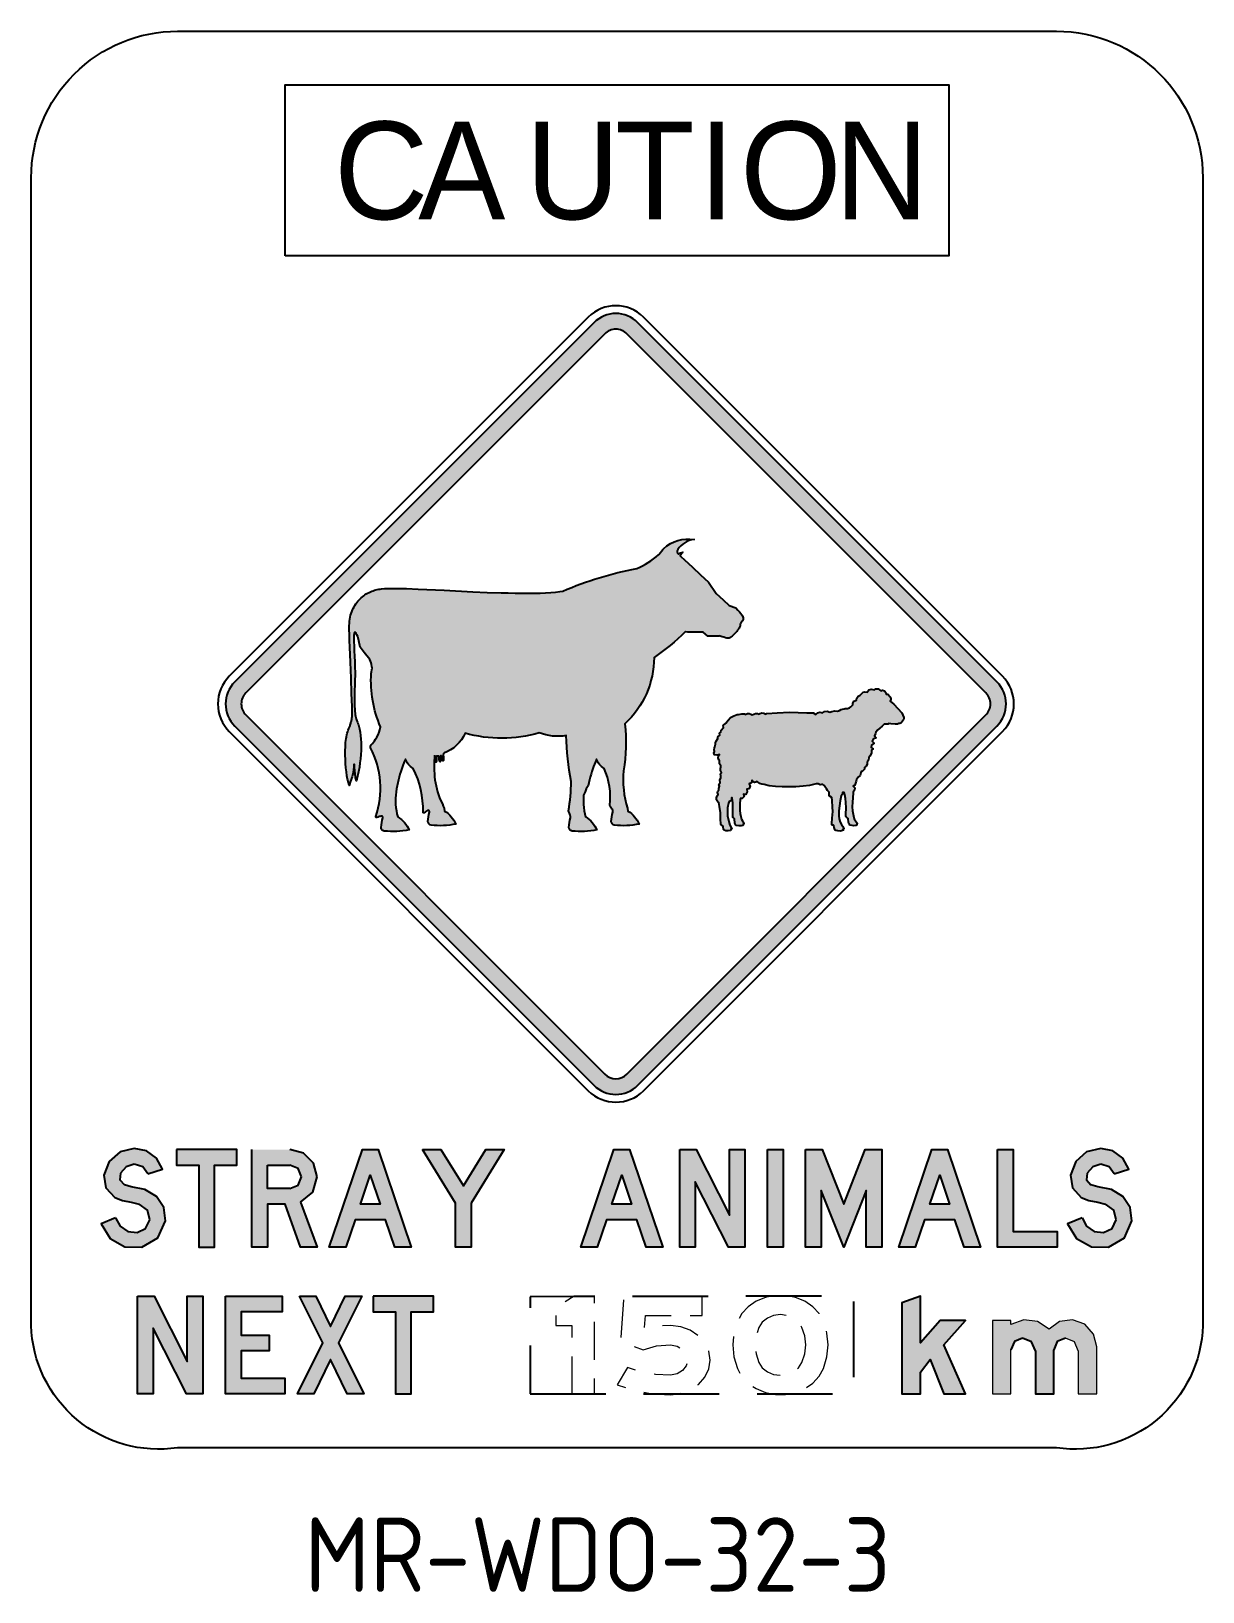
# Model space of a CAD drawing. Header units: millimetres. Extents: x 0 to 2059, y -1982 to 155.
# Drawn here: x 0.4 to 39.7, y -3.1 to 49.3 of the extents above; entities that cross this region are included whole.
import ezdxf
from ezdxf.enums import TextEntityAlignment as Align

# ---------------------------------------------------------------- set-up
doc = ezdxf.new("R2010")
doc.units = ezdxf.units.MM
doc.header["$LTSCALE"] = 0.01
doc.linetypes.add('DASHED', pattern=[19.049999999999997, 12.7, -6.35])
doc.linetypes.add('DASHEDX2', pattern=[38.099999999999994, 25.4, -12.7])
doc.layers.add('L18', color=4, linetype='Continuous')
doc.layers.add('T25', color=1, linetype='Continuous')
doc.styles.add('Dseries', font='Dseries.shx')
doc.styles.add('iso', font='iso.shx')

msp = doc.modelspace()

# ---------------------------------------------------------------- texts
at = {"layer": 'L18', "style": 'Dseries'}
for s, p in [('C', (10.53712151776895, 42.96986804573067)), ('A', (13.36369879049623, 42.96986804573067)), ('U', (16.97500674504169, 42.96986804573067)), ('T', (19.97629992685986, 42.96986804573067)), ('I', (22.78079310867805, 42.96986804573067)), ('O', (24.17917265413259, 42.96986804573067)), ('N', (27.34875219958713, 42.96986804573067))]:
    msp.add_text(s, height=3.28, dxfattribs=at).set_placement(p)
at = {"layer": 'T25', "style": 'iso'}
msp.add_text('MR-WDO-32-3', height=2.5, dxfattribs=at).set_placement((19.39569775202146, -3.119832634547819), align=Align.CENTER)

# ---------------------------------------------------------------- hatches: boundary and pattern name
at = {"layer": 'L18'}
h = msp.add_hatch(color=256, dxfattribs=at)
edge = h.paths.add_edge_path(flags=16)
edge.add_line((7.572451498040717, 26.32287588833798), (19.63286475796635, 14.26246262841264))
edge.add_arc((20.00395439673323, 14.63355226717959), 0.5248000000002986, 225.0000000000051, 314.9999999999949)
edge.add_line((20.37504403550011, 14.26246262841264), (32.43545729542515, 26.32287588833798))
edge.add_arc((32.06436765665818, 26.69396552710501), 0.5248000000004235, 314.9999999999957, 405.0000000000043)
edge.add_line((32.43545729542515, 27.06505516587204), (20.37504403550011, 39.12546842579737))
edge.add_arc((20.00395439673286, 38.75437878703033), 0.5248000000006344, 44.99999999998417, 134.9999999999928)
edge.add_line((19.63286475796576, 39.12546842579752), (7.572451498040717, 27.06505516587204))
edge.add_arc((7.943541136807691, 26.69396552710501), 0.524800000000425, 134.9999999999959, 225.0000000000041)
edge = h.paths.add_edge_path()
edge.add_line((7.201361859273839, 25.9517862495711), (19.26177511919888, 13.89137298964561))
edge.add_arc((20.00395439673286, 14.63355226717975), 1.049600000000928, 225.0000000000059, 315.0000000000057)
edge.add_line((20.74613367426699, 13.89137298964576), (32.80654693419203, 25.9517862495711))
edge.add_arc((32.06436765665806, 26.69396552710501), 1.049600000000758, 315.0000000000023, 404.9999999999977)
edge.add_line((32.80654693419203, 27.43614480463891), (20.74613367426639, 39.4965580645644))
edge.add_arc((20.00395439673263, 38.75437878703065), 1.049600000000504, 45, 135)
edge.add_line((19.26177511919888, 39.4965580645644), (7.201361859273842, 27.43614480463891))
edge.add_arc((7.943541136807807, 26.69396552710501), 1.049600000000759, 135.0000000000024, 224.9999999999976)
h = msp.add_hatch(color=256, dxfattribs=at)
edge = h.paths.add_edge_path()
edge.add_line((13.91153273667606, 24.97038228246649), (13.90842541541532, 24.92528653226045))
edge.add_line((13.90842541541532, 24.92528653226045), (13.901379940147, 24.7459867746664))
edge.add_line((13.901379940147, 24.7459867746664), (13.89812513855338, 24.65008714599767))
edge.add_line((13.89812513855338, 24.65008714599767), (13.89864122607222, 24.55213933269312))
edge.add_line((13.89864122607222, 24.55213933269312), (13.90206685046924, 24.45505287162614))
edge.add_line((13.90206685046924, 24.45505287162614), (13.90721517934141, 24.35214733680849))
edge.add_line((13.90721517934141, 24.35214733680849), (13.91527304509175, 24.25010315422855))
edge.add_line((13.91527304509175, 24.25010315422855), (13.92624044771847, 24.14892032388694))
edge.add_line((13.92624044771847, 24.14892032388695), (13.94097873946005, 24.04568930890892))
edge.add_line((13.94097873946005, 24.04568930890891), (13.96239745718928, 23.94127146153367))
edge.add_line((13.96239745718928, 23.94127146153368), (13.98586435955822, 23.8406245032718))
edge.add_line((13.98586435955822, 23.8406245032718), (14.01310215104141, 23.73792936037276))
edge.add_line((14.01310215104141, 23.73792936037276), (14.04615901627737, 23.63695692195125))
edge.add_line((14.04615901627736, 23.63695692195125), (14.08417360302762, 23.54061672488411))
edge.add_line((14.08417360302762, 23.54061672488411), (14.12886861576612, 23.44308969541977))
edge.add_line((14.12886861576612, 23.44308969541977), (14.17561181314194, 23.33684695043294))
edge.add_line((14.17561181314194, 23.33684695043294), (14.2030516064602, 23.26193236054806))
edge.add_line((14.2030516064602, 23.26193236054807), (14.2352541817012, 23.18932290627334))
edge.add_line((14.2352541817012, 23.18932290627333), (14.25174727228156, 23.09845639535984))
edge.add_arc((13.7209527146038, 22.2595096357197), 0.9927610628801983, 23.760051935673403, 57.67880706732399, ccw=False)
edge.add_arc((14.08773129282126, 25.33806054491949), 2.732813983855878, 263.8207677775461, 281.4358506883499, ccw=False)
edge.add_arc((13.808861384753, 22.73854107108444), 0.1184080000003041, 176.928537008617, 262.58192873071414, ccw=False)
edge.add_arc((15.14337386566317, 22.66693306387833), 1.454840290990404, 164.2362289315137, 176.9285370085086, ccw=False)
edge.add_arc((13.69766829632437, 23.07503934308319), 0.04736319999997456, 344.2362289315121, 459.3885652181947)
edge.add_arc((13.92394842535727, 22.63941514248521), 0.53611882247298, 115.87966043148, 132.0343272875595)
edge.add_arc((13.54911965314565, 23.05520343539814), 0.02368160000017777, 178.2480865061892, 312.0343272877745, ccw=False)
edge.add_arc((10.51514023766284, 23.14800131014579), 3.011716650498605, 358.2480865057758, 387.2644953678432)
edge.add_arc((13.48578188616734, 25.02644344471199), 0.5787361057632164, 198.3597439684178, 239.52388448959408, ccw=False)
edge.add_line((12.93650486462804, 24.84415182745301), (12.89685313676622, 24.74852118966957))
edge.add_line((12.89685313676622, 24.74852118966957), (12.83920032211803, 24.59376889771798))
edge.add_line((12.83920032211803, 24.59376889771798), (12.78154750746924, 24.4238448124383))
edge.add_line((12.78154750746924, 24.4238448124383), (12.75120392081336, 24.33281405246634))
edge.add_line((12.75120392081336, 24.33281405246634), (12.72389469282104, 24.23874893383067))
edge.add_line((12.72389469282104, 24.23874893383068), (12.69961982349646, 24.14468381519323))
edge.add_line((12.69961982349646, 24.14468381519322), (12.67534495416949, 24.04454997922641))
edge.add_line((12.67534495416949, 24.04454997922641), (12.65410444351026, 23.94441614325752))
edge.add_line((12.65410444351026, 23.94441614325751), (12.63589829151638, 23.84428230728876))
edge.add_line((12.63589829151637, 23.84428230728876), (12.62072649818844, 23.74111411265437))
edge.add_line((12.62072649818844, 23.74111411265437), (12.61162342218941, 23.63491155935642))
edge.add_line((12.61162342218941, 23.63491155935642), (12.60555470485871, 23.53174336472202))
edge.add_line((12.60555470485871, 23.53174336472202), (12.60252034619276, 23.42554081142197))
edge.add_line((12.60252034619276, 23.42554081142197), (12.60555470485871, 23.31933825812193))
edge.add_line((12.60555470485871, 23.31933825812193), (12.61465778085714, 23.21617006348768))
edge.add_line((12.61465778085714, 23.21617006348769), (12.62982957418508, 23.10996751018943))
edge.add_line((12.62982957418508, 23.10996751018943), (12.64803572617896, 23.00679931555489))
edge.add_line((12.64803572617896, 23.00679931555489), (12.67837931283484, 22.90666547958629))
edge.add_line((12.67837931283484, 22.90666547958629), (12.67955159645071, 22.90314862873918))
edge.add_arc((12.14875703877264, 22.06420186910002), 0.9927610628795306, 23.76005193562861, 57.67880706727931, ccw=False)
edge.add_arc((12.5155356169898, 25.14275277829883), 2.732813983855878, 263.8207677775461, 281.4358506883499, ccw=False)
edge.add_arc((12.23666570892185, 22.54323330446346), 0.1184080000000237, 176.9285370084538, 262.5819287305509, ccw=False)
edge.add_arc((13.57117818983232, 22.47162529725768), 1.454840290990404, 164.2362289315137, 176.9285370085086, ccw=False)
edge.add_arc((12.12547262049339, 22.8797315764625), 0.04736320000007545, 344.2362289315935, 459.388565218276)
edge.add_arc((12.20520286783648, 22.39752296376634), 0.5361188224738669, 99.38856521821307, 115.5432320742926)
edge.add_arc((11.9638213969418, 22.90260859859532), 0.02368159999995753, 161.7569912924046, 295.54323207398477, ccw=False)
edge.add_arc((9.080990361819412, 23.8528337098531), 3.011716650498593, 341.7569912925188, 387.1023424058428)
edge.add_line((11.76200299579383, 25.22491550018486), (11.75593427846254, 25.24312165217844))
edge.add_line((11.75593427846254, 25.24312165217844), (11.75593427846254, 25.26132780417202))
edge.add_line((11.75593427846254, 25.26132780417203), (11.75896863712789, 25.27649959750205))
edge.add_line((11.75896863712789, 25.27649959750205), (11.76807171312513, 25.29470574949564))
edge.add_line((11.76807171312513, 25.29470574949564), (11.78324350645307, 25.31594626015472))
edge.add_line((11.78324350645307, 25.31594626015472), (11.80144965844814, 25.34022112948154))
edge.add_line((11.80144965844814, 25.34022112948154), (11.82572452777332, 25.37056471613757))
edge.add_line((11.82572452777332, 25.37056471613757), (11.8560681144292, 25.40697702012682))
edge.add_line((11.8560681144292, 25.40697702012682), (11.88944605975281, 25.45552675877853))
edge.add_line((11.88944605975281, 25.45552675877853), (11.92889272240772, 25.51014521476122))
edge.add_line((11.92889272240772, 25.51014521476122), (11.97440810239153, 25.57993546407201))
edge.add_line((11.97440810239153, 25.57993546407201), (12.01688912371179, 25.65579443071394))
edge.add_line((12.01688912371179, 25.65579443071393), (12.0502670690354, 25.74075647335474))
edge.add_line((12.0502670690354, 25.74075647335474), (12.07757629702593, 25.82875287465911))
edge.add_line((12.07757629702593, 25.82875287465912), (12.09881680768516, 25.92281799329672))
edge.add_line((12.09881680768516, 25.92281799329672), (12.09849009926964, 25.92313220396038))
edge.add_arc((15.69771654374605, 27.47841815349621), 3.9208857906654, 176.4851429676196, 203.3699803457382, ccw=False)
edge.add_arc((11.23145376709719, 27.89342101525121), 0.5796798150029834, 342.4678042878648, 389.9577723251181)
edge.add_line((11.73368469206586, 28.18289085120481), (11.54698797642378, 28.42356370347633))
edge.add_line((11.54698797642378, 28.42356370347633), (11.40874726576228, 28.60071901725086))
edge.add_line((11.40874726576228, 28.60071901725086), (11.36366887820133, 28.81691184646597))
edge.add_line((11.36366887820133, 28.81691184646598), (11.33112406526475, 28.96324537633024))
edge.add_line((11.33112406526475, 28.96324537633024), (11.30684919593778, 29.01482947364743))
edge.add_line((11.30684919593778, 29.01482947364743), (11.2825743266132, 29.05427613630219))
edge.add_line((11.2825743266132, 29.05427613630219), (11.27347125061417, 29.07248228829578))
edge.add_line((11.27347125061417, 29.07248228829578), (11.26133381595158, 29.08461972296016))
edge.add_line((11.26133381595158, 29.08461972296016), (11.25223073995494, 29.09372279895695))
edge.add_line((11.25223073995494, 29.09372279895695), (11.2431276639583, 29.09979151628809))
edge.add_line((11.24312766395829, 29.09979151628809), (11.237058946627, 29.09979151628809))
edge.add_line((11.237058946627, 29.09979151628809), (11.22795587063036, 29.09675715762259))
edge.add_line((11.22795587063036, 29.0967571576226), (11.22188715329906, 29.09068844029145))
edge.add_line((11.22188715329906, 29.09068844029145), (11.21581843596777, 29.07855100562707))
edge.add_line((11.21581843596777, 29.07855100562707), (11.20974971863647, 29.06034485363348))
edge.add_line((11.20974971863647, 29.06034485363349), (11.20671535997053, 29.03910434297426))
edge.add_line((11.20671535997053, 29.03910434297426), (11.20368100130339, 29.01179511498164))
edge.add_line((11.20368100130339, 29.01179511498164), (11.20064664263744, 28.97538281099447))
edge.add_line((11.20064664263744, 28.97538281099447), (11.19761228397209, 28.89042076835366))
edge.add_line((11.19761228397209, 28.89042076835366), (11.20064664263744, 28.78118385638811))
edge.add_line((11.20064664263744, 28.78118385638812), (11.20671535997053, 28.64463771643205))
edge.add_line((11.20671535997053, 28.64463771643204), (11.21581843596777, 28.47471363115251))
edge.add_line((11.21581843596777, 28.47471363115251), (11.22795587063036, 28.29265211121039))
edge.add_line((11.22795587063036, 28.29265211121039), (11.23402458796106, 28.11059059126857))
edge.add_line((11.23402458796106, 28.11059059126857), (11.237058946627, 27.9285290713266))
edge.add_line((11.237058946627, 27.92852907132659), (11.24009330529235, 27.74950191005027))
edge.add_line((11.24009330529235, 27.74950191005027), (11.23402458796106, 27.39751630482847))
edge.add_line((11.23402458796106, 27.39751630482847), (11.22795587063036, 27.06980556893155))
edge.add_line((11.22795587063036, 27.06980556893155), (11.22492151196441, 26.91505327698204))
edge.add_line((11.22492151196441, 26.91505327698204), (11.22492151196441, 26.76940406102739))
edge.add_line((11.22492151196441, 26.76940406102739), (11.22795587063036, 26.62982356240582))
edge.add_line((11.22795587063036, 26.62982356240582), (11.23099022929571, 26.50541485711204))
edge.add_line((11.23099022929571, 26.50541485711204), (11.237058946627, 26.44472768379805))
edge.add_line((11.237058946627, 26.44472768379805), (11.24009330529235, 26.39010922781521))
edge.add_line((11.24009330529235, 26.39010922781521), (11.24616202262364, 26.33549077183237))
edge.add_line((11.24616202262364, 26.33549077183236), (11.25526509862029, 26.28694103318081))
edge.add_line((11.25526509862029, 26.28694103318081), (11.26436817461753, 26.24142565319476))
edge.add_line((11.26436817461753, 26.24142565319476), (11.27650560927952, 26.1989446318745))
edge.add_line((11.27650560927952, 26.1989446318745), (11.2886430439445, 26.15949796922169))
edge.add_line((11.2886430439445, 26.15949796922168), (11.30078047860649, 26.12612002389807))
edge.add_line((11.30078047860649, 26.12612002389807), (11.31898663060037, 26.08363900257767))
edge.add_line((11.31898663060037, 26.08363900257767), (11.3341584239301, 26.0411579812592))
edge.add_line((11.3341584239301, 26.0411579812592), (11.35236457592399, 25.99564260127315))
edge.add_line((11.35236457592399, 25.99564260127315), (11.36450201058598, 25.95012722128709))
edge.add_line((11.36450201058598, 25.9501272212871), (11.39181123857651, 25.853027743984))
edge.add_line((11.3918112385765, 25.85302774398399), (11.41001739057218, 25.74682519068604))
edge.add_line((11.41001739057218, 25.74682519068604), (11.42822354256606, 25.63455392005485))
edge.add_line((11.42822354256606, 25.63455392005485), (11.43732661856271, 25.51621393209237))
edge.add_line((11.43732661856271, 25.51621393209237), (11.44642969456114, 25.39483958546439))
edge.add_line((11.44642969456114, 25.39483958546439), (11.44642969456114, 25.26436216283767))
edge.add_line((11.44642969456114, 25.26436216283767), (11.44339533589579, 25.1338847402129))
edge.add_line((11.44339533589579, 25.1338847402129), (11.43732661856271, 24.99430424159118))
edge.add_line((11.43732661856271, 24.99430424159118), (11.42518918390012, 24.85472374296767))
edge.add_line((11.42518918390012, 24.85472374296767), (11.40698303190624, 24.71210888568031))
edge.add_line((11.40698303190623, 24.71210888568031), (11.38574252124521, 24.56645966972566))
edge.add_line((11.38574252124521, 24.56645966972566), (11.35843329325468, 24.417776095107))
edge.add_line((11.35843329325468, 24.417776095107), (11.32505534793346, 24.2660581618212))
edge.add_line((11.32505534793346, 24.26605816182121), (11.2886430439445, 24.1173745872027))
edge.add_line((11.2886430439445, 24.1173745872027), (11.25526509862029, 24.21447406450401))
edge.add_line((11.25526509862029, 24.21447406450401), (11.24012249453984, 24.35237634293506))
edge.add_line((11.24012249453984, 24.35237634293506), (11.20688751226394, 24.66782348364267))
edge.add_line((11.20688751226394, 24.66782348364267), (11.18150079645239, 24.38880475591909))
edge.add_line((11.18150079645239, 24.38880475591909), (11.13944094643901, 24.24360293667548))
edge.add_line((11.13944094643901, 24.24360293667548), (11.09103904490897, 24.09598967696387))
edge.add_line((11.09103904490897, 24.09598967696387), (11.03992186879422, 23.95169936007052))
edge.add_line((11.03992186879422, 23.95169936007052), (11.01643436482743, 24.0516530137485))
edge.add_line((11.01643436482743, 24.0516530137485), (10.99114308862917, 24.16398693634416))
edge.add_line((10.99114308862917, 24.16398693634417), (10.96978242347883, 24.28507435092256))
edge.add_line((10.96978242347883, 24.28507435092256), (10.95235236937821, 24.41491525748577))
edge.add_line((10.95235236937821, 24.41491525748577), (10.93552998351249, 24.55079438144641))
edge.add_line((10.93552998351248, 24.55079438144641), (10.92233437458052, 24.69240788868987))
edge.add_line((10.92233437458052, 24.69240788868987), (10.91517698304569, 24.83341372770217))
edge.add_line((10.91517698304569, 24.83341372770217), (10.9083234256292, 24.97743867541213))
edge.add_line((10.9083234256292, 24.97743867541213), (10.9105271943105, 25.1205521207723))
edge.add_line((10.9105271943105, 25.1205521207723), (10.91544623757709, 25.26034262331794))
edge.add_line((10.91544623757709, 25.26034262331794), (10.91941531356012, 25.33008595753151))
edge.add_line((10.91941531356012, 25.33008595753151), (10.92609966412606, 25.39650634892862))
edge.add_line((10.92609966412606, 25.39650634892863), (10.9327840146926, 25.46292674032559))
edge.add_line((10.9327840146926, 25.46292674032559), (10.94248747395859, 25.52904329760599))
edge.add_line((10.94248747395859, 25.529043297606), (10.95158326499089, 25.58912163748704))
edge.add_line((10.95158326499089, 25.58912163748704), (10.96400199884039, 25.65191525195308))
edge.add_line((10.96400199884039, 25.65191525195308), (10.97883217315805, 25.70836681490066))
edge.add_line((10.97883217315804, 25.70836681490065), (10.99366234747331, 25.76481837784853))
edge.add_line((10.99366234747331, 25.76481837784853), (11.01090396225493, 25.81492788927825))
edge.add_line((11.01090396225493, 25.81492788927824), (11.031164685739, 25.86473356659305))
edge.add_line((11.031164685739, 25.86473356659305), (11.05112157510413, 25.9115201352084))
edge.add_line((11.05112157510413, 25.91152013520839), (11.07379373905276, 25.95498376100727))
edge.add_line((11.07379373905276, 25.95498376100727), (11.08195879526874, 25.97550985367249))
edge.add_line((11.08195879526874, 25.97550985367249), (11.09164302206808, 26.0111314898383))
edge.add_line((11.09164302206808, 26.0111314898383), (11.09867337978501, 26.05287109548399))
edge.add_line((11.09867337978501, 26.05287109548399), (11.10354716533673, 26.06846720924958))
edge.add_line((11.10354716533673, 26.06846720924958), (11.12175331733001, 26.11398258923563))
edge.add_line((11.12175331733001, 26.11398258923563), (11.12782203466131, 26.13522309989487))
edge.add_line((11.12782203466131, 26.13522309989487), (11.1338907519926, 26.17163540388398))
edge.add_line((11.1338907519926, 26.17163540388398), (11.13692511065795, 26.21715078387003))
edge.add_line((11.13692511065795, 26.21715078387003), (11.1399594693233, 26.27480359851852))
edge.add_line((11.1399594693233, 26.27480359851852), (11.1399594693233, 26.42348717313703))
edge.add_line((11.1399594693233, 26.42348717313703), (11.1399594693233, 26.60251433441335))
edge.add_line((11.1399594693233, 26.60251433441336), (11.12782203466131, 27.04856505827232))
edge.add_line((11.12782203466131, 27.04856505827231), (11.10961588266743, 27.5644060314425))
edge.add_line((11.10961588266743, 27.5644060314425), (11.08534101334105, 28.09541879794063))
edge.add_line((11.08534101334105, 28.09541879794063), (11.06410050268182, 28.60215669511179))
edge.add_line((11.06410050268182, 28.60215669511179), (11.05803178535053, 28.82669923637416))
edge.add_line((11.05803178535053, 28.82669923637417), (11.05196306801923, 29.02696690831181))
edge.add_line((11.05196306801923, 29.02696690831181), (11.04892870935388, 29.19689099358941))
edge.add_line((11.04892870935388, 29.19689099358941), (11.04892870935388, 29.32736841621612))
edge.add_line((11.04892870935388, 29.32736841621612), (11.05196306801923, 29.4001930241927))
edge.add_line((11.05196306801923, 29.4001930241927), (11.05803178535053, 29.47301763216899))
edge.add_line((11.05803178535053, 29.47301763216898), (11.06713486134717, 29.53977352281427))
edge.add_line((11.06713486134717, 29.53977352281427), (11.07927229600976, 29.6065294134594))
edge.add_line((11.07927229600976, 29.60652941345941), (11.09140973067414, 29.67025094544113))
edge.add_line((11.09140973067414, 29.67025094544113), (11.10961588266743, 29.73093811875497))
edge.add_line((11.10961588266743, 29.73093811875497), (11.13085639332666, 29.79162529206911))
edge.add_line((11.13085639332666, 29.79162529206911), (11.15209690398589, 29.84927810671746))
edge.add_line((11.15209690398589, 29.84927810671746), (11.17940613197881, 29.90389656270015))
edge.add_line((11.1794061319788, 29.90389656270015), (11.20671535997053, 29.95548066001541))
edge.add_line((11.20671535997053, 29.95548066001541), (11.23402458796106, 30.00403039866696))
edge.add_line((11.23402458796106, 30.00403039866696), (11.26740253328288, 30.05258013731866))
edge.add_line((11.26740253328288, 30.05258013731866), (11.29774611994114, 30.09809551730472))
edge.add_line((11.29774611994114, 30.09809551730471), (11.3341584239301, 30.14361089729062))
edge.add_line((11.3341584239301, 30.14361089729061), (11.37057072791727, 30.18305755994358))
edge.add_line((11.37057072791727, 30.18305755994358), (11.41001739057218, 30.22250422259819))
edge.add_line((11.41001739057218, 30.22250422259819), (11.44946405322709, 30.25891652658745))
edge.add_line((11.44946405322709, 30.25891652658746), (11.48891071587961, 30.29532883057463))
edge.add_line((11.48891071587961, 30.29532883057463), (11.53139173719986, 30.32567241723244))
edge.add_line((11.53139173719986, 30.32567241723244), (11.57387275852072, 30.35601600388862))
edge.add_line((11.57387275852072, 30.35601600388861), (11.61938813850453, 30.38635959054658))
edge.add_line((11.61938813850453, 30.38635959054658), (11.66490351849073, 30.41063445987146))
edge.add_line((11.66490351849073, 30.41063445987146), (11.71041889847634, 30.43490932919813))
edge.add_line((11.71041889847634, 30.43490932919813), (11.75593427846254, 30.45614983985736))
edge.add_line((11.75593427846254, 30.45614983985736), (11.80144965844815, 30.47739035051659))
edge.add_line((11.80144965844814, 30.47739035051659), (11.84999939709791, 30.49559650251227))
edge.add_line((11.8499993970979, 30.49559650251227), (11.89551477708411, 30.51076829584021))
edge.add_line((11.89551477708411, 30.51076829584021), (11.94406451573566, 30.52290573050265))
edge.add_line((11.94406451573566, 30.52290573050265), (11.98957989572186, 30.53504316516524))
edge.add_line((11.98957989572186, 30.53504316516523), (12.03812963437341, 30.54414624116188))
edge.add_line((12.03812963437341, 30.54414624116188), (12.08364501435722, 30.55324931716061))
edge.add_line((12.08364501435722, 30.55324931716061), (12.13219475300877, 30.55628367582626))
edge.add_line((12.13219475300878, 30.55628367582626), (12.23232858897782, 30.56538675182305))
edge.add_line((12.23232858897782, 30.56538675182306), (12.35066857694016, 30.5714554691542))
edge.add_line((12.35066857694015, 30.5714554691542), (12.48418035823043, 30.5714554691542))
edge.add_line((12.48418035823043, 30.5714554691542), (12.63286393285103, 30.5714554691542))
edge.add_line((12.63286393285103, 30.5714554691542), (12.97271210341009, 30.56538675182306))
edge.add_line((12.97271210341009, 30.56538675182306), (13.35807565395356, 30.55324931716062))
edge.add_line((13.35807565395357, 30.55324931716061), (14.2380396670074, 30.51076829584021))
edge.add_line((14.2380396670074, 30.51076829584021), (15.1938626467057, 30.46221855718851))
edge.add_line((15.1938626467057, 30.46221855718851), (15.67936003321763, 30.44097804652927))
edge.add_line((15.67936003321763, 30.44097804652927), (16.15575434373291, 30.42580625319955))
edge.add_line((16.15575434373291, 30.42580625319955), (16.38939996099164, 30.41973753586825))
edge.add_line((16.38939996099163, 30.41973753586825), (16.6200112195856, 30.4136688185371))
edge.add_line((16.62001121958561, 30.4136688185371), (16.84151940218234, 30.41063445987146))
edge.add_line((16.84151940218234, 30.41063445987146), (17.05392450878063, 30.41063445987146))
edge.add_line((17.05392450878063, 30.41063445987146), (17.26026089804942, 30.41366881853711))
edge.add_line((17.26026089804942, 30.4136688185371), (17.45749421131919, 30.4167031772026))
edge.add_line((17.45749421131919, 30.41670317720261), (17.64259008992695, 30.42277189453375))
edge.add_line((17.64259008992695, 30.42277189453375), (17.81554853387214, 30.43490932919813))
edge.add_line((17.81554853387213, 30.43490932919813), (17.97636954315472, 30.44704676386057))
edge.add_line((17.97636954315472, 30.44704676386057), (18.12201875910759, 30.4652529158543))
edge.add_line((18.12201875910759, 30.46525291585431), (18.22315137021531, 30.48171636417325))
edge.add_arc((22.87710081187649, 19.70313738405513), 11.7404007698282, 100.66183856730481, 113.3536072327916, ccw=False)
edge.add_arc((19.60341436879093, 33.80003459365687), 2.786190664481684, 293.2889153350455, 311.2123158290158)
edge.add_line((21.43909936969925, 31.70405773398377), (21.44767585671911, 31.71237432745788))
edge.add_line((21.44767585671912, 31.71237432745788), (21.50836303003326, 31.77609585943737))
edge.add_line((21.50836303003325, 31.77609585943737), (21.54174097535686, 31.82767995675457))
edge.add_line((21.54174097535687, 31.82767995675457), (21.57815327934463, 31.88229841273757))
edge.add_line((21.57815327934463, 31.88229841273756), (21.59939379000566, 31.90657328206423))
edge.add_line((21.59939379000566, 31.90657328206424), (21.61230324524275, 31.9162553734922))
edge.add_arc((22.42522064262043, 31.03449013524076), 1.199310064306948, 80.08017087063132, 132.6735923322026, ccw=False)
edge.add_arc((22.73388513436538, 31.42614110278593), 0.7962965552460636, 97.3637108003461, 145.1900485508988)
edge.add_arc((22.17730468723874, 31.81311797445876), 0.1184080000001605, 145.1900485493072, 230.9140036893158)
edge.add_arc((22.31781398080147, 31.46532612142239), 0.3343229981610815, 100.60570228124442, 130.0593588428323, ccw=False)
edge.add_arc((22.57402003623777, 31.47801914006082), 0.4480647814879749, 135.1644909428001, 155.1927351236019)
edge.add_line((22.16730075220774, 31.66601241762139), (22.19109372981733, 31.6456184368126))
edge.add_line((22.19109372981733, 31.6456184368126), (22.30943371777966, 31.53334716618141))
edge.add_line((22.30943371777966, 31.53334716618141), (22.57342292169486, 31.2845297555943))
edge.add_line((22.57342292169486, 31.2845297555943), (22.84651520160909, 31.03267798634154))
edge.add_line((22.84651520160908, 31.03267798634154), (23.11353876419022, 30.78386057575428))
edge.add_line((23.11353876419023, 30.78386057575428), (23.37145925077592, 30.40595922929106))
edge.add_line((23.37145925077592, 30.40595922929106), (23.60510486803524, 30.19051976402532))
edge.add_line((23.60510486803524, 30.19051976402532), (23.80537253997094, 30.00238952675206))
edge.add_line((23.80537253997094, 30.00238952675206), (24.03095750412692, 29.9204618427769))
edge.add_line((24.03095750412692, 29.92046184277689), (24.10378211210365, 29.84763723480061))
edge.add_line((24.10378211210365, 29.84763723480062), (24.16143492675184, 29.78391570282098))
edge.add_line((24.16143492675184, 29.78391570282098), (24.20695030673745, 29.73536596416943))
edge.add_line((24.20695030673745, 29.73536596416943), (24.23729389339392, 29.68985058418352))
edge.add_line((24.23729389339392, 29.68985058418352), (24.25853440405494, 29.65040392153056))
edge.add_line((24.25853440405494, 29.65040392153055), (24.27370619738288, 29.61399161754144))
edge.add_line((24.27370619738288, 29.61399161754144), (24.27977491471418, 29.58364803088542))
edge.add_line((24.27977491471417, 29.58364803088542), (24.27977491471417, 29.55330444422731))
edge.add_line((24.27977491471417, 29.5533044442273), (24.27674055604882, 29.52902957490257))
edge.add_line((24.27674055604882, 29.52902957490257), (24.26763748005158, 29.50475470557575))
edge.add_line((24.26763748005159, 29.50475470557576), (24.25550004538959, 29.48351419491652))
edge.add_line((24.25550004538959, 29.48351419491652), (24.22819081739727, 29.44406753226177))
edge.add_line((24.22819081739728, 29.44406753226176), (24.20088158940436, 29.41068958694024))
edge.add_line((24.20088158940436, 29.41068958694024), (24.18874415474237, 29.39248343494471))
edge.add_line((24.18874415474237, 29.39248343494472), (24.17964107874572, 29.37731164161678))
edge.add_line((24.17964107874572, 29.37731164161678), (24.17660672007978, 29.35910548962304))
edge.add_line((24.17660672007978, 29.35910548962304), (24.17964107874572, 29.34089933762737))
edge.add_line((24.17964107874572, 29.34089933762737), (24.17964107874572, 29.33179626163058))
edge.add_line((24.17964107874572, 29.33179626163057), (24.17964107874572, 29.31965882696813))
edge.add_line((24.17964107874572, 29.31965882696814), (24.17660672007978, 29.31055575097134))
edge.add_line((24.17660672007978, 29.31055575097134), (24.17357236141443, 29.2953839576434))
edge.add_line((24.17357236141443, 29.2953839576434), (24.16143492675184, 29.26807472965108))
edge.add_line((24.16143492675184, 29.26807472965108), (24.14322877475796, 29.23773114299506))
edge.add_line((24.14322877475796, 29.23773114299506), (24.12198826409693, 29.20435319767145))
edge.add_line((24.12198826409693, 29.20435319767144), (24.09467903610641, 29.16794089368219))
edge.add_line((24.09467903610641, 29.16794089368219), (24.06433544944874, 29.13152858969502))
edge.add_line((24.06433544944874, 29.13152858969502), (24.03399186279286, 29.0981506443714))
edge.add_line((24.03399186279286, 29.0981506443714), (23.96723597214743, 29.02836039506047))
edge.add_line((23.96723597214743, 29.02836039506047), (23.90654879883329, 28.97070758041228))
edge.add_line((23.90654879883329, 28.97070758041227), (23.87620521217562, 28.94643271108739))
edge.add_line((23.87620521217562, 28.9464327110874), (23.85193034285044, 28.92519220042622))
edge.add_line((23.85193034285044, 28.92519220042622), (23.83068983218942, 28.91305476576379))
edge.add_line((23.83068983218942, 28.91305476576378), (23.81248368019554, 28.90395168976699))
edge.add_line((23.81248368019554, 28.90395168976699), (23.7973118868676, 28.90091733110149))
edge.add_line((23.7973118868676, 28.9009173311015), (23.77910573487431, 28.9009173311015))
edge.add_line((23.77910573487431, 28.9009173311015), (23.75786522421329, 28.9009173311015))
edge.add_line((23.75786522421329, 28.9009173311015), (23.73359035488811, 28.90698604843264))
edge.add_line((23.73359035488811, 28.90698604843264), (23.68200625757121, 28.91608912442943))
edge.add_line((23.68200625757121, 28.91608912442943), (23.63042216025372, 28.93126091775737))
edge.add_line((23.63042216025371, 28.93126091775737), (23.57883806293681, 28.9464327110874))
edge.add_line((23.57883806293681, 28.9464327110874), (23.53939140028191, 28.96160450441533))
edge.add_line((23.53939140028191, 28.96160450441533), (23.50904781362603, 28.97374193907777))
edge.add_line((23.50904781362603, 28.97374193907778), (23.49994473762879, 28.97677629774342))
edge.add_line((23.49994473762879, 28.97677629774342), (23.46656679230518, 28.97374193907777))
edge.add_line((23.46656679230518, 28.97374193907778), (23.23187875215196, 28.97070758041228))
edge.add_line((23.23187875215196, 28.97070758041227), (23.09533261219634, 28.96463886308098))
edge.add_line((23.09533261219634, 28.96463886308099), (22.93147724424781, 29.10282587495374))
edge.add_line((22.93147724424781, 29.10282587495374), (22.75548444163728, 29.0997915162881))
edge.add_line((22.75548444163728, 29.09979151628809), (22.57645728036081, 29.10282587495374))
edge.add_line((22.5764572803608, 29.10282587495374), (22.49452959638743, 29.10282587495374))
edge.add_line((22.49452959638743, 29.10282587495374), (22.41563627107762, 29.10889459228504))
edge.add_line((22.41563627107762, 29.10889459228504), (22.34584602176862, 29.11192895095069))
edge.add_line((22.34584602176862, 29.11192895095068), (22.33014320681766, 29.11440834278493))
edge.add_arc((17.59420121766294, 33.79958291809681), 6.661832129811405, 303.66109520443206, 315.30874582389686, ccw=False)
edge.add_arc((18.25703273032011, 28.26061532111937), 3.029690433657428, 312.4457905012045, 359.8888070947914, ccw=False)
edge.add_arc((15.24441813349806, 25.38218969717544), 5.098012554201968, -10.521905539840816, 7.243248002578525, ccw=False)
edge.add_arc((23.7316984065976, 24.18433903329404), 3.485224294884818, 175.6080419117262, 196.5884739779518)
edge.add_line((20.39152905570777, 23.18932290627318), (20.40802214628872, 23.09845639535981))
edge.add_arc((19.87722758861055, 22.25950963571989), 0.9927610628802317, 23.76005193564629, 57.67880706729699, ccw=False)
edge.add_arc((20.24400616682838, 25.33806054492029), 2.732813983856843, 263.8207677775386, 281.4358506883424, ccw=False)
edge.add_arc((19.96513625875989, 22.73854107108403), 0.1184080000000407, 176.9285370084961, 262.5819287305924, ccw=False)
edge.add_arc((21.29964873967051, 22.66693306387949), 1.45484029099051, 164.2362289315666, 176.9285370085615, ccw=False)
edge.add_arc((19.71345447510169, 23.08473857829238), 0.1874339902292569, 353.0849881417521, 382.0299575226253)
edge.add_arc((20.06456305001063, 23.36994382968633), 0.2786370098124566, 195.4869400186701, 230.4667855872557, ccw=False)
edge.add_arc((17.52790334319376, 23.58287675462378), 2.286267339846097, 352.7800708180928, 384.4088397910872)
edge.add_arc((19.9033467923862, 25.02644344471275), 0.5787361057636797, 198.3597439684814, 239.5238844896576, ccw=False)
edge.add_line((19.35406977084667, 24.84415182745301), (19.31441804298485, 24.74852118966957))
edge.add_line((19.31441804298485, 24.74852118966957), (19.25676522833666, 24.59376889771798))
edge.add_line((19.25676522833666, 24.59376889771798), (19.19911241368846, 24.4238448124383))
edge.add_line((19.19911241368846, 24.4238448124383), (19.16876882703199, 24.33281405246634))
edge.add_line((19.16876882703199, 24.33281405246634), (19.14145959903967, 24.23874893383067))
edge.add_line((19.14145959903967, 24.23874893383068), (19.11718472971509, 24.14468381519323))
edge.add_line((19.11718472971509, 24.14468381519322), (19.09290986038812, 24.04454997922641))
edge.add_line((19.09290986038812, 24.04454997922641), (19.07166934972889, 23.94441614325752))
edge.add_line((19.07166934972889, 23.94441614325751), (19.01124704528679, 23.84428230728876))
edge.add_line((19.01124704528679, 23.84428230728876), (18.97528677513568, 23.74111411265437))
edge.add_line((18.97528677513567, 23.74111411265437), (18.92130751795709, 23.63491155935642))
edge.add_line((18.92130751795709, 23.63491155935642), (18.91523880062639, 23.53174336472202))
edge.add_line((18.91523880062639, 23.53174336472202), (18.91220444196044, 23.42554081142197))
edge.add_line((18.91220444196045, 23.42554081142197), (18.91523880062639, 23.31933825812193))
edge.add_line((18.91523880062639, 23.31933825812193), (18.92434187662482, 23.21617006348768))
edge.add_line((18.92434187662482, 23.21617006348769), (18.93951366995276, 23.10996751018943))
edge.add_line((18.93951366995276, 23.10996751018943), (18.95771982194665, 23.00679931555489))
edge.add_line((18.95771982194665, 23.00679931555489), (18.98806340860252, 22.90666547958629))
edge.add_line((18.98806340860252, 22.90666547958629), (18.98923569221838, 22.90314862873946))
edge.add_arc((18.45844113453972, 22.06420186909939), 0.9927610628806195, 23.760051935627075, 57.67880706727777, ccw=False)
edge.add_arc((18.82521971275756, 25.14275277829956), 2.732813983856865, 263.8207677775488, 281.4358506883527, ccw=False)
edge.add_arc((18.54634980468963, 22.5432333044633), 0.1184080000001249, 176.9285370084621, 262.581928730559, ccw=False)
edge.add_arc((19.88086228560047, 22.47162529725615), 1.454840290990952, 164.2362289314618, 176.9285370084567, ccw=False)
edge.add_arc((18.29466802103165, 22.88943081167057), 0.1874339902294139, 353.0849881421139, 382.0299575229871)
edge.add_arc((12.79447880339755, 20.84847198637994), 6.054007734403223, 20.41015648711944, 21.83567025372994)
edge.add_arc((12.05304633826561, 24.15875782637214), 6.448562890164976, 350.5522170898485, 359.3569010879488)
edge.add_arc((28.79917623276826, 25.99549429309391), 10.47344125194214, 181.9931109043754, 190.502680589569, ccw=False)
edge.add_arc((18.04722606445133, 27.32889383093273), 1.721389637689951, 248.962211583375, 279.52476955909304, ccw=False)
edge.add_arc((16.16356479547469, 30.07500241432778), 4.533047240920339, 254.3234371104083, 286.21356752831275, ccw=False)
edge.add_arc((13.78837099438237, 26.22410092645883), 1.259753647765776, 290.4278043793423, 335.94327595824336, ccw=False)
edge.add_spline(control_points=[(14.22805884002145, 25.04356975302202), (14.2253131682987, 25.03436808538929), (14.21881240226934, 25.00936130109513), (14.21533734368256, 24.98431357892894), (14.2158845594385, 24.9420778942664), (14.22237372882189, 24.89497714755086), (14.2252625545451, 24.85028271375562), (14.22854397109462, 24.8089524698003), (14.19470554654125, 24.78888310635424), (14.16653457712908, 24.80073290935109), (14.15818290645105, 24.83906462020956), (14.16113395712737, 24.88250143751564), (14.15892030475641, 24.92768298905681), (14.14498479006242, 24.9686126909224), (14.11084292627526, 24.95765440148927), (14.13342629974197, 24.91119958016709), (14.12742486793233, 24.87673031547455), (14.12742486793233, 24.82128480353723), (14.13185366538752, 24.78683716624522), (14.11294880036426, 24.76316597605202), (14.09231862707397, 24.7628288518892), (14.06742987811933, 24.77333122282646), (14.05843256247632, 24.79880610937966), (14.05243596273664, 24.83027628119982), (14.0509331887491, 24.86774173828813), (14.0509331887491, 24.90370474846335), (14.05211673180125, 24.96877666932149), (14.02172800239897, 24.9379165496274), (13.97061348346243, 24.97758791110891), (14.00143828856785, 24.86324599945647), (13.98909463182549, 24.81392112447443), (13.9939265431778, 24.74738724353017), (13.93436011251627, 24.73793707978561), (13.91717376349571, 24.79692553314572), (13.92007632612592, 24.86903463138251), (13.91458422109008, 24.93418429103861), (13.91153273667606, 24.97038228246664)], knot_values=[0, 0, 0, 0, 0.009274167198102035, 0.08437100286078181, 0.2336815318398511, 0.420889673065223, 0.54232845809456, 0.6832757338855822, 0.7792343256996719, 0.8710373196192998, 0.929935574686267, 1.147384811478264, 1.259939163380097, 1.400889137481335, 1.430355986523632, 1.542503861602468, 1.721669805950572, 1.870980334929415, 2.024608315533093, 2.090489205942068, 2.146417461588062, 2.199122750350651, 2.296377439147245, 2.38225099350944, 2.504757533568625, 2.635480689810926, 2.794649318579898, 2.8571852471875, 2.954489033486227, 3.215947562579423, 3.459709454597935, 3.613332482541511, 3.754398781234873, 3.858551532558606, 4.138594677948882, 4.488729920469242, 4.488729920469242, 4.488729920469242, 4.488729920469242], degree=3, periodic=0)
msp.add_hatch(color=256, dxfattribs=at).paths.add_polyline_path([(24.18360158820395, 23.51612395176934), (24.17192641451033, 23.30844057356772), (24.16804168945044, 23.11181372053669), (24.17670761458414, 23.01589089405808), (24.19911948992959, 22.91249744246436), (24.22541609033494, 22.82314876608709), (24.25709154082317, 22.77324499031799), (24.30729414159696, 22.6967457891387), (24.30729414159696, 22.68598808897293), (24.30251294152375, 22.66626563866878), (24.28368696623335, 22.65759971353522), (24.29563996641728, 22.63130311312987), (24.27203279105367, 22.61217831283494), (24.21465839016917, 22.59663941259551), (24.14084861403117, 22.60022531265072), (24.05986703778306, 22.61695951290875), (24.02609981226277, 22.63130311312987), (24.01115856203226, 22.6507267384292), (24.00368793691731, 22.70092933920314), (23.99143611172855, 22.81986169103643), (23.98486196162692, 22.8392853163359), (23.95378416114776, 22.86647839175501), (23.93346406083438, 22.88530436704525), (23.92987816077932, 22.92803634270394), (23.92987816077932, 23.06250759477681), (23.93734878589427, 23.21939072219513), (23.93734878589427, 23.36193024939232), (23.92718873573758, 23.46203662593536), (23.89670764519693, 23.55135947386766), (23.89551328524935, 23.55108647730825), (23.88535323509325, 23.49909092650663), (23.88535323509325, 23.44769302571424), (23.8441153844574, 23.42737292540115), (23.81016440073687, 23.41605593082759), (23.79211983365579, 23.36521732444314), (23.75775495812641, 23.20833419702467), (23.75357140806168, 23.01977561911812), (23.75775495812641, 22.93132341775446), (23.79630338372052, 22.75143076498161), (23.83007060924082, 22.62711956306544), (23.8928238602082, 22.52701318652225), (23.89880036030016, 22.50878486124123), (23.89551328524935, 22.5007165861169), (23.86861903483492, 22.48517768587732), (23.86861903483492, 22.46216816052279), (23.86861903483492, 22.45469753540755), (23.84949423454029, 22.4433421852324), (23.77658093341621, 22.43109036004364), (23.69619700717718, 22.43109036004364), (23.64151203133441, 22.45081281034765), (23.61910015598896, 22.47770706076237), (23.60296360574031, 22.57781343730527), (23.59549298062476, 22.59663941259551), (23.55694455503065, 22.61695951290875), (23.53064795462531, 22.64684201336945), (23.52646440456057, 22.66626563866878), (23.52228085449644, 22.81986169103643), (23.51421257937181, 23.04278514447265), (23.48791597896647, 23.25375559772495), (23.45863978221199, 23.38750763387918), (23.43263335311463, 23.40645517507854), (23.38123545232209, 23.46861077603685), (23.38123545232209, 23.54032877714233), (23.41141677778733, 23.61264442825703), (23.44249457826648, 23.65388227889258), (23.42097917793495, 23.72560027999821), (23.43263335311463, 23.76624048062483), (23.46656237085168, 23.80796551801267), (23.45869720535749, 23.85903640409702), (23.48622260753941, 23.92975018589282), (23.46656237085168, 23.98474836558988), (23.50588284422774, 24.05546214738524), (23.49408777303359, 24.13010322279374), (23.52947298661543, 24.21652939286371), (23.52947298661543, 24.26760027894807), (23.51767791542128, 24.34224135435612), (23.54913322330376, 24.38938494682778), (23.51374800972133, 24.46402602223628), (23.51767791542128, 24.53080929659497), (23.52947298661543, 24.58737903650139), (23.52497027953758, 24.6125128936699), (23.48373242890233, 24.68482854478446), (23.48373242890233, 24.78672787135532), (23.46281467857927, 24.8172080218251), (23.44249457826648, 24.87936362278327), (23.4520569784135, 24.95108162388875), (23.48246770070721, 24.99626326843878), (23.4033485026633, 24.97349349923435), (23.3210862567301, 24.98416103051493), (23.28963094884942, 25.03915921021199), (23.31715635103133, 25.0941573899086), (23.30929118553715, 25.15701337065503), (23.31715635103133, 25.21594205778876), (23.32502151652492, 25.25522784921149), (23.34861165891321, 25.33772672566892), (23.35254156461258, 25.38879439792886), (23.37381873797829, 25.4492229065675), (23.43119857364927, 25.53064940018685), (23.42921755851501, 25.59056713374639), (23.49451074653568, 25.64728230729703), (23.48857305522599, 25.71647273625091), (23.53475747833999, 25.74985500513113), (23.54456618030382, 25.81261841969556), (23.61718845506071, 25.89743415834747), (23.61323244814795, 25.96528790946002), (23.69952693979049, 26.05180332743791), (23.77299374271643, 26.1505065483644), (23.85629380951682, 26.24205429335678), (23.9645805139068, 26.29615108364478), (24.08138243811461, 26.34423024291739), (24.12133288742028, 26.3410359600431), (24.18417823969909, 26.35409146806924), (24.23557614049163, 26.36425151822593), (24.31745419175365, 26.36425151822593), (24.34853199223281, 26.34423024291739), (24.42144529335689, 26.37441156838263), (24.48300324430553, 26.37441156838263), (24.54183900803055, 26.35458988750096), (24.57801188929199, 26.33200097523036), (24.63719694668255, 26.35409146806924), (24.68919249748417, 26.37441156838263), (24.7609104985895, 26.37441156838263), (24.81313561749015, 26.35458988750096), (24.85354625001789, 26.37441156838263), (24.90554180081891, 26.39532931870509), (24.97785745193391, 26.38546809355309), (25.03941540288255, 26.35409146806924), (25.07991424084603, 26.37717879977156), (25.41903379465364, 26.39524876939749), (25.8350219291596, 26.41783768166868), (26.41378802934084, 26.39976771204276), (26.58850846571012, 26.39532931870509), (26.62884984133206, 26.39532931870509), (26.72238206777376, 26.34423024291739), (26.77288349355238, 26.39532931870509), (26.85595684483256, 26.41654589403209), (26.94799494625128, 26.39532931870509), (27.00895524719084, 26.43746364435455), (27.10159099861923, 26.44672721949733), (27.1948244000561, 26.41654589403209), (27.25638235100533, 26.43746364435455), (27.35887932758498, 26.45778374466764), (27.45441794325599, 26.45626899748638), (27.51703191538843, 26.47772092290418), (27.57612510593422, 26.50888282045535), (27.61722490135639, 26.51704558553457), (27.67626314117112, 26.53134783597207), (27.70846406031691, 26.53671081732652), (27.74961397439899, 26.54386049230726), (27.78897602232252, 26.54207089820436), (27.82296963969802, 26.55458645501616), (27.85695842500237, 26.56352282362231), (27.89273990853763, 26.59391111764656), (27.93567768877946, 26.6260890057737), (27.96072714328864, 26.66720326250685), (27.96728703696362, 26.71265502604307), (27.99776718743369, 26.78437302714869), (28.09100058887056, 26.82501322777517), (28.10116063902726, 26.8877664787424), (28.14180083965343, 26.94932442969134), (28.21411649076843, 26.99056228032704), (28.3073498922053, 27.09395573192075), (28.36831019314546, 27.10411578207744), (28.44122349426954, 27.09395573192075), (28.5021837952091, 27.1662713830356), (28.57509709633318, 27.18659148334884), (28.68805294807436, 27.1662713830356), (28.74004849887598, 27.19615388349616), (28.8117664999813, 27.19615388349616), (28.90350577639518, 27.13579123256567), (28.95639780221071, 27.15491603286046), (29.02811580331604, 27.13579123256567), (29.06995130396097, 27.0826003817459), (29.07951370410858, 27.02164008080604), (29.1416693050663, 27.02164008080604), (29.21320470083908, 26.93790184921952), (29.2453717954904, 26.90238261197405), (29.24367573867475, 26.83979902696286), (29.21769852659062, 26.78791530037051), (29.33961167035545, 26.68728906341538), (29.60694864164866, 26.38993644199359), (29.64460059222945, 26.312241940796), (29.67508074269893, 26.24171923970882), (29.68195371780481, 26.21422733928502), (29.68195371780481, 26.20197551409611), (29.66432304253316, 26.15804823841897), (29.60067331655246, 26.07348076211551), (29.57706614118825, 26.04509238667779), (29.54658599071818, 26.04090883661336), (29.51491054022994, 26.03552998653048), (29.46679971448822, 26.01819813626322), (29.38910521329093, 26.01192281116657), (29.23580798592782, 26.02357698634611), (29.16197780783282, 26.03234021223297), (29.15661935970694, 26.01819813626322), (29.01767495995817, 26.01625798590253), (28.94960558000477, 25.94825050952709), (28.87181890587318, 25.87538473473659), (28.80160644982461, 25.82663888738529), (28.74004849887598, 25.74476083612327), (28.72988844871869, 25.70292533547834), (28.68805294807436, 25.62044963420694), (28.7434452835824, 25.55059225821238), (28.64681509743851, 25.50689613245654), (28.61834297315609, 25.44484377946585), (28.67614903494204, 25.3761401886906), (28.59186805778942, 25.30595445433925), (28.58524812093042, 25.23320469861559), (28.64886584964401, 25.18233034028124), (28.58790554870445, 25.14109248964569), (28.58790554870445, 25.03710138804275), (28.53590999790283, 24.94446563661466), (28.50483219742427, 24.89366538583165), (28.49407449725791, 24.81059203455102), (28.45343429663173, 24.76009060877269), (28.44327424647504, 24.73887403344554), (28.44327424647504, 24.65639833217415), (28.41219644599588, 24.60589690639567), (28.36020089519426, 24.56465905576012), (28.36020089519426, 24.50250345480181), (28.27892049394132, 24.42062540353994), (28.24724504345309, 24.42062540353994), (28.2269249431403, 24.33755205225916), (28.20660484282691, 24.29631420162361), (28.14247581853341, 24.23856163858163), (28.11611204079306, 24.20187060876302), (28.08503699412087, 24.15106585949028), (28.07750862796973, 24.10590833828578), (28.0614169134144, 24.06357136020798), (28.0363156130278, 23.96824618373845), (27.97475766207857, 23.93298483319501), (28.02615556287111, 23.87232335725999), (28.01599551271442, 23.80269713118658), (27.97834356213422, 23.72984879202003), (27.97834356213422, 23.70259075464368), (27.94905871168289, 23.3924103998621), (27.94099043655827, 23.24150377253604), (27.95324226174703, 23.10225132038952), (27.98222828719412, 22.93939169287894), (28.01480021269626, 22.84077944135889), (28.0551415883176, 22.76368259017038), (28.10474653908231, 22.68927516402345), (28.10863126414221, 22.67642568882532), (28.09637943895345, 22.65700206352599), (28.08352996375561, 22.6495314384109), (28.10056298901818, 22.62771721307467), (28.07695581365397, 22.60739711276128), (28.00254838750691, 22.60022531265072), (27.93710571149838, 22.60739711276128), (27.86807713543419, 22.62771721307467), (27.84715938511173, 22.64415258832786), (27.83072400985824, 22.67642568882532), (27.81877100967431, 22.72184708952545), (27.80233563442082, 22.83271116623456), (27.80233563442082, 22.84884771648321), (27.77663668402455, 22.86916781679645), (27.74107650847643, 22.90622211736772), (27.72553760823684, 22.93939169287894), (27.72553760823684, 22.95493059311852), (27.72553760823684, 22.99228371869432), (27.73838708343528, 23.20026592190035), (27.73270940834756, 23.38075622468257), (27.7165728580989, 23.51522747675543), (27.69236803272562, 23.64641165377763), (27.67204793241283, 23.71872730489234), (27.61265446168703, 23.71872730489204), (27.61736295656948, 23.6646399790585), (27.57648469083862, 23.61309781791903), (27.53668020532561, 23.43842945057161), (27.49155762963046, 23.10225132038952), (27.49155762963046, 22.93939169287894), (27.50380945481922, 22.84077944135889), (27.54086375539034, 22.72573181458549), (27.58210160602619, 22.6495314384109), (27.62662653171225, 22.57512401226382), (27.66726673233903, 22.51356606131489), (27.65979610722408, 22.50549778619071), (27.64694663202564, 22.48936123594191), (27.62662653171225, 22.48099413581289), (27.65113018209037, 22.4520081103661), (27.58628515609032, 22.42780328499282), (27.54086375539034, 22.42421738493777), (27.45898570412832, 22.43109036004364), (27.39414067812886, 22.44812338530621), (27.36903937774167, 22.45678931043991), (27.36097110261764, 22.47292586068857), (27.34065100230426, 22.54613798681704), (27.32391680204652, 22.61158066282587), (27.31226262686624, 22.62024658795957), (27.27520832629513, 22.62771721307467), (27.25429057597326, 22.63727961322198), (27.25429057597326, 22.67642568882532), (27.27042712622132, 22.85691599160769), (27.28746015148389, 23.08193122007628), (27.27998952636894, 23.22865429733776), (27.27042712622132, 23.45396835081104), (27.25605750411422, 23.54843531096175), (27.17301017471972, 23.61264442825703), (27.16434424958661, 23.68496007937174), (27.16486577069033, 23.73579301338656), (27.11892244247342, 23.78170175804791), (27.07552561551527, 23.83781147914176), (27.05000261807692, 23.88626974279193), (26.99639562572979, 23.95002802085241), (26.98618546034022, 23.97043287419418), (26.96066246290246, 23.98828530807037), (26.91471430261381, 23.9857357890814), (26.87132230772621, 23.97808433163787), (26.79729498459993, 24.00613774194626), (26.76666448843181, 24.01633871837892), (26.73224329292562, 24.01426523444795), (26.5048881156845, 23.9569937766888), (26.29131862187989, 23.93097143922584), (26.0464919217073, 23.91535867951261), (25.78083243805053, 23.90494910176272), (25.58809572773011, 23.90494910176272), (25.36931134543588, 23.92576825726309), (25.15574185163127, 23.94658419893846), (24.98905281328465, 23.98822250993907), (24.91091515145868, 23.99863208768941), (24.8332261497045, 24.0244252846045), (24.80274599923442, 24.04534303492711), (24.75134809844188, 24.08658088556266), (24.71011024780663, 24.06626078524957), (24.65811469700501, 24.0555030850838), (24.61687684636916, 24.07701848541534), (24.58639669589909, 24.12781873619836), (24.56760828718113, 24.12781873619836), (24.55651419543868, 24.0480324599684), (24.48629031935634, 24.01366758443873), (24.51139161974353, 23.92222713302924), (24.47134906912584, 23.84722205687309), (24.40172284305258, 23.82690195655985), (24.416066443274, 23.74651803032067), (24.37154151758734, 23.65119285385129), (24.29563996641728, 23.66673175409072), (24.31476476671251, 23.58694547786076), (24.25051739072213, 23.5161239517692), (24.22189311076045, 23.52046870854898)])
h = msp.add_hatch(color=256, dxfattribs=at)
h.paths.add_polyline_path([(5.240362232528994, 11.72864574860001), (5.240362232528994, 11.20402651074152), (5.995210056785786, 11.20402651074152), (5.995210056785786, 8.448831952204243), (6.517942175083605, 8.448831952204243), (6.517942175083605, 11.20402651074152), (7.272789999340397, 11.20402651074152), (7.272789999340397, 11.72864574860001)])
h.paths.add_polyline_path([(12.08117063985614, 9.892478416095344), (11.42634015231337, 9.892478416095344), (11.75469895586508, 10.87566770718981)], flags=16)
h.paths.add_polyline_path([(10.37710167659644, 8.448831952204243), (11.49238933693585, 11.72864574860001), (12.01700857479431, 11.72864574860001), (13.13040911557308, 8.448831952204243), (12.5737088451837, 8.448831952204243), (12.26233411767777, 9.3678591782369), (11.24706379405239, 9.3678591782369), (10.93568906654646, 8.448831952204243)])
h.paths.add_polyline_path([(13.50405878858019, 11.72864574860001), (14.1249211240314, 11.72864574860001), (14.87976894828819, 10.5152278711072), (15.63272965298433, 11.72864574860001), (16.25547910799619, 11.72864574860001), (15.14207856721742, 9.924559448626297), (15.14207856721742, 8.448831952204243), (14.61745932935896, 8.448831952204243), (14.61745932935896, 9.924559448626297)])
h.paths.add_polyline_path([(20.52791779328961, 9.892478416095344), (19.87308730574684, 9.892478416095344), (20.19955898973791, 10.87566770718981)], flags=16)
h.paths.add_polyline_path([(18.82384883002991, 8.448831952204243), (19.93724937080867, 11.72864574860001), (20.46186860866714, 11.72864574860001), (21.57715626900655, 8.448831952204243), (21.01856887905651, 8.448831952204243), (20.7071941515506, 9.3678591782369), (19.69192382792521, 9.3678591782369), (19.38054910041929, 8.448831952204243)])
h.paths.add_polyline_path([(22.14706637632041, 11.72864574860001), (22.7037666467098, 11.72864574860001), (23.81716718748857, 9.53203858001273), (23.81716718748857, 11.72864574860001), (24.34178642534703, 11.72864574860001), (24.34178642534703, 8.448831952204243), (23.78508615495765, 8.448831952204243), (22.67168561417889, 10.64732624035217), (22.67168561417889, 8.448831952204243), (22.14706637632041, 8.448831952204243)])
h.paths.add_polyline_path([(25.09852136916446, 11.72864574860001), (25.62314060702293, 11.72864574860001), (25.62314060702293, 8.448831952204243), (25.09852136916446, 8.448831952204243)])
h.paths.add_polyline_path([(26.37987555084037, 11.72864574860001), (26.93657582122974, 11.72864574860001), (27.65745549339498, 9.892478416095344), (28.37833516556021, 11.72864574860001), (28.93503543594959, 11.72864574860001), (28.93503543594959, 8.448831952204243), (28.41041619809113, 8.448831952204243), (28.41041619809113, 10.35104846933137), (27.65745549339498, 8.448831952204243), (26.90449478869884, 10.35104846933137), (26.90449478869884, 8.448831952204243), (26.37987555084037, 8.448831952204243)])
h.paths.add_polyline_path([(31.20901450652317, 9.892478416095344), (30.5541840189804, 9.892478416095344), (30.88254282253211, 10.87566770718981)], flags=16)
h.paths.add_polyline_path([(29.50494554326347, 8.448831952204243), (30.62023320360288, 11.72864574860001), (31.14485244146135, 11.72864574860001), (32.2582529822401, 8.448831952204243), (31.70155271185073, 8.448831952204243), (31.3901779843448, 9.3678591782369), (30.37490766071942, 9.3678591782369), (30.06353293321349, 8.448831952204243)])
h.paths.add_polyline_path([(32.82816308955398, 11.72864574860001), (33.35278232741245, 11.72864574860001), (33.35278232741245, 8.973451190062733), (34.82850982383447, 8.973451190062733), (34.82850982383447, 8.448831952204243), (32.82816308955398, 8.448831952204243)])
h.paths.add_polyline_path([(4.279818376162229, 10.90963585928137), (4.772356581489788, 11.07381526105724), (4.572321908061734, 11.4399164558218), (4.23264038714618, 11.68524199870522), (3.821248322926224, 11.76261390069156), (3.349468432765736, 11.64938672705302), (2.983367238001205, 11.3285764017439), (2.805977999300846, 10.87566770718981), (2.873914303483954, 10.44540444736345), (3.166417835383459, 10.12270700249368), (3.428727454312704, 10.02268966577967), (3.723118105772856, 9.95852760071785), (3.985427724702078, 9.892478416095344), (4.266608539237734, 9.6999922209099), (4.345867560784702, 9.3678591782369), (4.206220713297203, 9.082904124579983), (3.919378540079616, 8.941370157531825), (3.60611669301304, 8.97533830962338), (3.345694193644454, 9.152727548323693), (3.19849886791439, 9.433908362859361), (2.707847782147477, 9.235760808991976), (3.009786911850183, 8.745109723225042), (3.507986475859671, 8.460154669568126), (4.083557941855469, 8.448831952204243), (4.619499897077795, 8.765868038392114), (4.870486798643168, 9.335778145705994), (4.813873211823908, 9.779251242456844), (4.568547668940451, 10.15478803502459), (4.181688159008849, 10.38501662142293), (3.723118105772856, 10.48314683857629), (3.494776638935165, 10.54919602319876), (3.343807074083818, 10.71714966409593), (3.362678269690231, 10.94171689181232), (3.553277345315073, 11.14930004348294), (3.821248322926224, 11.23799466283307), (4.109977615704458, 11.15496140216484)])
h.paths.add_polyline_path([(9.05234374502578, 10.41709765395383), (8.299383040329625, 10.41709765395383), (8.299383040329625, 11.20402651074152), (9.05234374502578, 11.20402651074152), (9.33163744000079, 11.08891221754238), (9.446751733199948, 10.811505642128), (9.33163744000079, 10.53221194715298)], flags=16)
h.paths.add_polyline_path([(9.412783581108394, 9.95852760071785), (9.971370971058414, 8.448831952204243), (9.412783581108394, 8.448831952204243), (8.890051462810575, 9.892478416095344), (8.299383040329625, 9.892478416095344), (8.299383040329625, 8.448831952204243), (7.774763802471158, 8.448831952204243), (7.774763802471158, 11.72864574860001), (9.05234374502578, 11.72864574860001), (9.512800917822421, 11.60787009671892), (9.848708199616693, 11.27007569536398), (9.971370971058414, 10.811505642128), (9.820401406207068, 10.30009624119404)])
h.paths.add_polyline_path([(36.749597536568, 10.90963585928137), (37.24213574189556, 11.07381526105724), (37.04021394890687, 11.4399164558218), (36.70241954755195, 11.68524199870522), (36.291027483332, 11.76261390069156), (35.8192475931715, 11.64938672705302), (35.45125927884632, 11.3285764017439), (35.27575715970663, 10.87566770718981), (35.34180634432909, 10.44540444736345), (35.63619699578924, 10.12270700249368), (35.89850661471847, 10.02268966577967), (36.19289726617861, 9.95852760071785), (36.45520688510786, 9.892478416095344), (36.7363876996435, 9.6999922209099), (36.81564672119047, 9.3678591782369), (36.67411275414231, 9.082904124579983), (36.38915770048538, 8.941370157531825), (36.07589585341882, 8.97533830962338), (35.81547335405022, 9.152727548323693), (35.66827802832015, 9.433908362859361), (35.17762694255323, 9.235760808991976), (35.47767895269531, 8.745109723225042), (35.97776563626543, 8.460154669568126), (36.55333710226122, 8.448831952204243), (37.08927905748355, 8.765868038392114), (37.34026595904893, 9.335778145705994), (37.28365237222967, 9.779251242456844), (37.03643970978558, 10.15478803502459), (36.65146731941461, 10.38501662142293), (36.19289726617861, 10.48314683857629), (35.9626686797803, 10.54919602319876), (35.81358623448958, 10.71714966409593), (35.832457430096, 10.94171689181232), (36.02305650572084, 11.14930004348294), (36.291027483332, 11.23799466283307), (36.57786965654958, 11.15496140216484)])
h = msp.add_hatch(color=256, dxfattribs=at)
h.paths.add_polyline_path([(29.61628559734135, 3.529111257610639), (30.23903505235319, 3.529111257610639), (30.23903505235319, 4.251878049336512), (30.56550673634425, 4.678367070041586), (31.02596390914089, 3.529111257610639), (31.74684358130613, 3.529111257610639), (31.02596390914089, 5.169018155808523), (31.74684358130613, 5.989915164687765), (30.89386553989596, 5.989915164687765), (30.23903505235319, 5.235067340430984), (30.23903505235319, 6.808925054006406), (29.61628559734135, 6.580583587168715)])
h.paths.add_polyline_path([(11.85094205345782, 6.808925054006406), (11.85094205345782, 6.284305816147916), (12.60390275815397, 6.284305816147916), (12.60390275815397, 3.529111257610639), (13.12852199601244, 3.529111257610639), (13.12852199601244, 6.284305816147916), (13.88148270070858, 6.284305816147916), (13.88148270070858, 6.808925054006406)])
h.paths.add_polyline_path([(3.936362616125393, 6.808925054006406), (4.493062886514767, 6.808925054006406), (5.606463427293536, 4.612317885419126), (5.606463427293536, 6.808925054006406), (6.131082665152003, 6.808925054006406), (6.131082665152003, 3.529111257610639), (5.57438239476263, 3.529111257610639), (4.459094734423212, 5.72760554575852), (4.459094734423212, 3.529111257610639), (3.936362616125393, 3.529111257610639)])
h.paths.add_polyline_path([(6.887817608969431, 6.808925054006406), (8.788147006535901, 6.808925054006406), (8.788147006535901, 6.284305816147916), (7.412436846827897, 6.284305816147916), (7.412436846827897, 5.497376959360229), (8.361657985830814, 5.497376959360229), (8.361657985830814, 4.972757721501739), (7.412436846827897, 4.972757721501739), (7.412436846827897, 4.053730495469129), (8.88627722368928, 4.053730495469129), (8.88627722368928, 3.529111257610639), (6.887817608969431, 3.529111257610639)])
h.paths.add_polyline_path([(9.371266950774276, 6.808925054006406), (9.927967221163648, 6.808925054006406), (10.42050542649121, 5.79176761082038), (10.91115651225812, 6.808925054006406), (11.46785678264751, 6.808925054006406), (10.68281504542044, 5.235067340430984), (11.53390596726998, 3.529111257610639), (10.97720569688058, 3.529111257610639), (10.42050542649121, 4.678367070041586), (9.861918036541187, 3.529111257610639), (9.305217766151802, 3.529111257610639), (10.15819580756197, 5.235067340430984)])
h.paths.add_polyline_path([(35.53806677863584, 4.972757721501739), (35.53806677863584, 3.529111257610639), (36.16081623364771, 3.529111257610639), (36.16081623364771, 5.102968971186061), (36.05513753825175, 5.531345111451783), (35.76263400635224, 5.861591034564136), (35.34935482257166, 6.012560599415483), (34.91154308450272, 5.952172773474916), (34.55487748754139, 5.693637393666966), (34.17367933629171, 5.95594701259621), (33.71322216349506, 6.01444771897613), (33.27729754498677, 5.857816795442842), (33.27729754498677, 5.989915164687765), (32.65454808997492, 5.989915164687765), (32.65454808997492, 3.529111257610639), (33.27729754498677, 3.529111257610639), (33.27729754498677, 5.004838754032646), (33.39241183818594, 5.284132449007668), (33.6698184136003, 5.399246742206813), (33.97175754330301, 5.274696851204479), (34.09630743430539, 4.972757721501739), (34.09630743430539, 3.529111257610639), (34.71905688931723, 3.529111257610639), (34.71905688931723, 5.004838754032646), (34.8341711825164, 5.284132449007668), (35.11157775793077, 5.399246742206813), (35.41351688763349, 5.274696851204479)])

# ---------------------------------------------------------------- linework, layer by layer
for points in [[(0.361736858678039, 5.823868045730663), (0.361736858678039, 44.36386804573066, -0.4142135623730951), (5.281736858678038, 49.28386804573066), (34.80173685867805, 49.28386804573066, -0.4142135623730949), (39.72173685867805, 44.36386804573066), (39.72173685867803, 5.823868045730663, -0.4497603030729941), (34.80173685867803, 1.718236105426356), (5.281736858678038, 1.718236105426356, -0.4497603030729941)], [(7.015817039890101, 25.76624143018766), (19.07623029981574, 13.70582817026233, 0.414213562373093), (20.93167849365013, 13.70582817026233), (32.99209175357576, 25.76624143018766, 0.4142135623730943), (32.99209175357576, 27.62168962402235), (20.93167849365013, 39.68210288394784, 0.4142135623730938), (19.07623029981574, 39.68210288394784), (7.015817039890101, 27.62168962402235, 0.4142135623730956)], [(7.201361859273839, 25.9517862495711), (19.26177511919888, 13.89137298964561, 0.4142135623730939), (20.74613367426699, 13.89137298964576), (32.80654693419203, 25.9517862495711, 0.4142135623730704), (32.80654693419203, 27.43614480463891), (20.74613367426639, 39.4965580645644, 0.4142135623730939), (19.26177511919888, 39.4965580645644), (7.201361859273839, 27.43614480463891, 0.4142135623730704)], [(7.572451498040717, 26.32287588833798), (19.63286475796635, 14.26246262841264, 0.4142135623730431), (20.37504403550011, 14.26246262841264), (32.43545729542515, 26.32287588833798, 0.4142135623731374), (32.43545729542515, 27.06505516587204), (20.37504403550011, 39.12546842579737, 0.4142135623731373), (19.63286475796576, 39.12546842579752), (7.572451498040717, 27.06505516587204, 0.4142135623731374)]]:
    msp.add_lwpolyline(points, format="xyb", close=True, dxfattribs=at)
for points in [[(8.897121517768952, 41.73986804573067), (8.897121517768952, 47.47986804573067), (31.18635219958712, 47.47986804573067), (31.18635219958712, 41.73986804573067)], [(24.18360158820395, 23.51612395176934), (24.17192641451033, 23.30844057356772), (24.16804168945044, 23.11181372053669), (24.17670761458414, 23.01589089405808), (24.19911948992959, 22.91249744246436), (24.22541609033494, 22.82314876608709), (24.25709154082317, 22.77324499031799), (24.30729414159696, 22.6967457891387), (24.30729414159696, 22.68598808897293), (24.30251294152375, 22.66626563866878), (24.28368696623335, 22.65759971353522), (24.29563996641728, 22.63130311312987), (24.27203279105367, 22.61217831283494), (24.21465839016917, 22.59663941259551), (24.14084861403117, 22.60022531265072), (24.05986703778306, 22.61695951290875), (24.02609981226277, 22.63130311312987), (24.01115856203226, 22.6507267384292), (24.00368793691731, 22.70092933920314), (23.99143611172855, 22.81986169103643), (23.98486196162692, 22.8392853163359), (23.95378416114776, 22.86647839175501), (23.93346406083438, 22.88530436704525), (23.92987816077932, 22.92803634270394), (23.92987816077932, 23.06250759477681), (23.93734878589427, 23.21939072219513), (23.93734878589427, 23.36193024939232), (23.92718873573758, 23.46203662593536), (23.89670764519693, 23.55135947386766), (23.89551328524935, 23.55108647730825), (23.88535323509325, 23.49909092650663), (23.88535323509325, 23.44769302571424), (23.8441153844574, 23.42737292540115), (23.81016440073687, 23.41605593082759), (23.79211983365579, 23.36521732444314), (23.75775495812641, 23.20833419702467), (23.75357140806168, 23.01977561911812), (23.75775495812641, 22.93132341775446), (23.79630338372052, 22.75143076498161), (23.83007060924082, 22.62711956306544), (23.8928238602082, 22.52701318652225), (23.89880036030016, 22.50878486124123), (23.89551328524935, 22.5007165861169), (23.86861903483492, 22.48517768587732), (23.86861903483492, 22.46216816052279), (23.86861903483492, 22.45469753540755), (23.84949423454029, 22.4433421852324), (23.77658093341621, 22.43109036004364), (23.69619700717718, 22.43109036004364), (23.64151203133441, 22.45081281034765), (23.61910015598896, 22.47770706076237), (23.60296360574031, 22.57781343730527), (23.59549298062476, 22.59663941259551), (23.55694455503065, 22.61695951290875), (23.53064795462531, 22.64684201336945), (23.52646440456057, 22.66626563866878), (23.52228085449644, 22.81986169103643), (23.51421257937181, 23.04278514447265), (23.48791597896647, 23.25375559772495), (23.45863978221199, 23.38750763387918), (23.43263335311463, 23.40645517507854), (23.38123545232209, 23.46861077603685), (23.38123545232209, 23.54032877714233), (23.41141677778733, 23.61264442825703), (23.44249457826648, 23.65388227889258), (23.42097917793495, 23.72560027999821), (23.43263335311463, 23.76624048062483), (23.46656237085168, 23.80796551801267), (23.45869720535749, 23.85903640409702), (23.48622260753941, 23.92975018589282), (23.46656237085168, 23.98474836558988), (23.50588284422774, 24.05546214738524), (23.49408777303359, 24.13010322279374), (23.52947298661543, 24.21652939286371), (23.52947298661543, 24.26760027894807), (23.51767791542128, 24.34224135435612), (23.54913322330376, 24.38938494682778), (23.51374800972133, 24.46402602223628), (23.51767791542128, 24.53080929659497), (23.52947298661543, 24.58737903650139), (23.52497027953758, 24.6125128936699), (23.48373242890233, 24.68482854478446), (23.48373242890233, 24.78672787135532), (23.46281467857927, 24.8172080218251), (23.44249457826648, 24.87936362278327), (23.4520569784135, 24.95108162388875), (23.48246770070721, 24.99626326843878), (23.4033485026633, 24.97349349923435), (23.3210862567301, 24.98416103051493), (23.28963094884942, 25.03915921021199), (23.31715635103133, 25.0941573899086), (23.30929118553715, 25.15701337065503), (23.31715635103133, 25.21594205778876), (23.32502151652492, 25.25522784921149), (23.34861165891321, 25.33772672566892), (23.35254156461258, 25.38879439792886), (23.37381873797829, 25.4492229065675), (23.43119857364927, 25.53064940018685), (23.42921755851501, 25.59056713374639), (23.49451074653568, 25.64728230729703), (23.48857305522599, 25.71647273625091), (23.53475747833999, 25.74985500513113), (23.54456618030382, 25.81261841969556), (23.61718845506071, 25.89743415834747), (23.61323244814795, 25.96528790946002), (23.69952693979049, 26.05180332743791), (23.77299374271643, 26.1505065483644), (23.85629380951682, 26.24205429335678), (23.9645805139068, 26.29615108364478), (24.08138243811461, 26.34423024291739), (24.12133288742028, 26.3410359600431), (24.18417823969909, 26.35409146806924), (24.23557614049163, 26.36425151822593), (24.31745419175365, 26.36425151822593), (24.34853199223281, 26.34423024291739), (24.42144529335689, 26.37441156838263), (24.48300324430553, 26.37441156838263), (24.54183900803055, 26.35458988750096), (24.57801188929199, 26.33200097523036), (24.63719694668255, 26.35409146806924), (24.68919249748417, 26.37441156838263), (24.7609104985895, 26.37441156838263), (24.81313561749015, 26.35458988750096), (24.85354625001789, 26.37441156838263), (24.90554180081891, 26.39532931870509), (24.97785745193391, 26.38546809355309), (25.03941540288255, 26.35409146806924), (25.07991424084603, 26.37717879977156), (25.41903379465364, 26.39524876939749), (25.8350219291596, 26.41783768166868), (26.41378802934084, 26.39976771204276), (26.58850846571012, 26.39532931870509), (26.62884984133206, 26.39532931870509), (26.72238206777376, 26.34423024291739), (26.77288349355238, 26.39532931870509), (26.85595684483256, 26.41654589403209), (26.94799494625128, 26.39532931870509), (27.00895524719084, 26.43746364435455), (27.10159099861923, 26.44672721949733), (27.1948244000561, 26.41654589403209), (27.25638235100533, 26.43746364435455), (27.35887932758498, 26.45778374466764), (27.45441794325599, 26.45626899748638), (27.51703191538843, 26.47772092290418), (27.57612510593422, 26.50888282045535), (27.61722490135639, 26.51704558553457), (27.67626314117112, 26.53134783597207), (27.70846406031691, 26.53671081732652), (27.74961397439899, 26.54386049230726), (27.78897602232252, 26.54207089820436), (27.82296963969802, 26.55458645501616), (27.85695842500237, 26.56352282362231), (27.89273990853763, 26.59391111764656), (27.93567768877946, 26.6260890057737), (27.96072714328864, 26.66720326250685), (27.96728703696362, 26.71265502604307), (27.99776718743369, 26.78437302714869), (28.09100058887056, 26.82501322777517), (28.10116063902726, 26.8877664787424), (28.14180083965343, 26.94932442969134), (28.21411649076843, 26.99056228032704), (28.3073498922053, 27.09395573192075), (28.36831019314546, 27.10411578207744), (28.44122349426954, 27.09395573192075), (28.5021837952091, 27.1662713830356), (28.57509709633318, 27.18659148334884), (28.68805294807436, 27.1662713830356), (28.74004849887598, 27.19615388349616), (28.8117664999813, 27.19615388349616), (28.90350577639518, 27.13579123256567), (28.95639780221071, 27.15491603286046), (29.02811580331604, 27.13579123256567), (29.06995130396097, 27.0826003817459), (29.07951370410858, 27.02164008080604), (29.1416693050663, 27.02164008080604), (29.21320470083908, 26.93790184921952), (29.2453717954904, 26.90238261197405), (29.24367573867475, 26.83979902696286), (29.21769852659062, 26.78791530037051), (29.33961167035545, 26.68728906341538), (29.60694864164866, 26.38993644199359), (29.64460059222945, 26.312241940796), (29.67508074269893, 26.24171923970882), (29.68195371780481, 26.21422733928502), (29.68195371780481, 26.20197551409611), (29.66432304253316, 26.15804823841897), (29.60067331655246, 26.07348076211551), (29.57706614118825, 26.04509238667779), (29.54658599071818, 26.04090883661336), (29.51491054022994, 26.03552998653048), (29.46679971448822, 26.01819813626322), (29.38910521329093, 26.01192281116657), (29.23580798592782, 26.02357698634611), (29.16197780783282, 26.03234021223297), (29.15661935970694, 26.01819813626322), (29.01767495995817, 26.01625798590253), (28.94960558000477, 25.94825050952709), (28.87181890587318, 25.87538473473659), (28.80160644982461, 25.82663888738529), (28.74004849887598, 25.74476083612327), (28.72988844871869, 25.70292533547834), (28.68805294807436, 25.62044963420694), (28.7434452835824, 25.55059225821238), (28.64681509743851, 25.50689613245654), (28.61834297315609, 25.44484377946585), (28.67614903494204, 25.3761401886906), (28.59186805778942, 25.30595445433925), (28.58524812093042, 25.23320469861559), (28.64886584964401, 25.18233034028124), (28.58790554870445, 25.14109248964569), (28.58790554870445, 25.03710138804275), (28.53590999790283, 24.94446563661466), (28.50483219742427, 24.89366538583165), (28.49407449725791, 24.81059203455102), (28.45343429663173, 24.76009060877269), (28.44327424647504, 24.73887403344554), (28.44327424647504, 24.65639833217415), (28.41219644599588, 24.60589690639567), (28.36020089519426, 24.56465905576012), (28.36020089519426, 24.50250345480181), (28.27892049394132, 24.42062540353994), (28.24724504345309, 24.42062540353994), (28.2269249431403, 24.33755205225916), (28.20660484282691, 24.29631420162361), (28.14247581853341, 24.23856163858163), (28.11611204079306, 24.20187060876302), (28.08503699412087, 24.15106585949028), (28.07750862796973, 24.10590833828578), (28.0614169134144, 24.06357136020798), (28.0363156130278, 23.96824618373845), (27.97475766207857, 23.93298483319501), (28.02615556287111, 23.87232335725999), (28.01599551271442, 23.80269713118658), (27.97834356213422, 23.72984879202003), (27.97834356213422, 23.70259075464368), (27.94905871168289, 23.3924103998621), (27.94099043655827, 23.24150377253604), (27.95324226174703, 23.10225132038952), (27.98222828719412, 22.93939169287894), (28.01480021269626, 22.84077944135889), (28.0551415883176, 22.76368259017038), (28.10474653908231, 22.68927516402345), (28.10863126414221, 22.67642568882532), (28.09637943895345, 22.65700206352599), (28.08352996375561, 22.6495314384109), (28.10056298901818, 22.62771721307467), (28.07695581365397, 22.60739711276128), (28.00254838750691, 22.60022531265072), (27.93710571149838, 22.60739711276128), (27.86807713543419, 22.62771721307467), (27.84715938511173, 22.64415258832786), (27.83072400985824, 22.67642568882532), (27.81877100967431, 22.72184708952545), (27.80233563442082, 22.83271116623456), (27.80233563442082, 22.84884771648321), (27.77663668402455, 22.86916781679645), (27.74107650847643, 22.90622211736772), (27.72553760823684, 22.93939169287894), (27.72553760823684, 22.95493059311852), (27.72553760823684, 22.99228371869432), (27.73838708343528, 23.20026592190035), (27.73270940834756, 23.38075622468257), (27.7165728580989, 23.51522747675543), (27.69236803272562, 23.64641165377763), (27.67204793241283, 23.71872730489234), (27.61265446168703, 23.71872730489204), (27.61736295656948, 23.6646399790585), (27.57648469083862, 23.61309781791903), (27.53668020532561, 23.43842945057161), (27.49155762963046, 23.10225132038952), (27.49155762963046, 22.93939169287894), (27.50380945481922, 22.84077944135889), (27.54086375539034, 22.72573181458549), (27.58210160602619, 22.6495314384109), (27.62662653171225, 22.57512401226382), (27.66726673233903, 22.51356606131489), (27.65979610722408, 22.50549778619071), (27.64694663202564, 22.48936123594191), (27.62662653171225, 22.48099413581289), (27.65113018209037, 22.4520081103661), (27.58628515609032, 22.42780328499282), (27.54086375539034, 22.42421738493777), (27.45898570412832, 22.43109036004364), (27.39414067812886, 22.44812338530621), (27.36903937774167, 22.45678931043991), (27.36097110261764, 22.47292586068857), (27.34065100230426, 22.54613798681704), (27.32391680204652, 22.61158066282587), (27.31226262686624, 22.62024658795957), (27.27520832629513, 22.62771721307467), (27.25429057597326, 22.63727961322198), (27.25429057597326, 22.67642568882532), (27.27042712622132, 22.85691599160769), (27.28746015148389, 23.08193122007628), (27.27998952636894, 23.22865429733776), (27.27042712622132, 23.45396835081104), (27.25605750411422, 23.54843531096175), (27.17301017471972, 23.61264442825703), (27.16434424958661, 23.68496007937174), (27.16486577069033, 23.73579301338656), (27.11892244247342, 23.78170175804791), (27.07552561551527, 23.83781147914176), (27.05000261807692, 23.88626974279193), (26.99639562572979, 23.95002802085241), (26.98618546034022, 23.97043287419418), (26.96066246290246, 23.98828530807037), (26.91471430261381, 23.9857357890814), (26.87132230772621, 23.97808433163787), (26.79729498459993, 24.00613774194626), (26.76666448843181, 24.01633871837892), (26.73224329292562, 24.01426523444795), (26.5048881156845, 23.9569937766888), (26.29131862187989, 23.93097143922584), (26.0464919217073, 23.91535867951261), (25.78083243805053, 23.90494910176272), (25.58809572773011, 23.90494910176272), (25.36931134543588, 23.92576825726309), (25.15574185163127, 23.94658419893846), (24.98905281328465, 23.98822250993907), (24.91091515145868, 23.99863208768941), (24.8332261497045, 24.0244252846045), (24.80274599923442, 24.04534303492711), (24.75134809844188, 24.08658088556266), (24.71011024780663, 24.06626078524957), (24.65811469700501, 24.0555030850838), (24.61687684636916, 24.07701848541534), (24.58639669589909, 24.12781873619836), (24.56760828718113, 24.12781873619836), (24.55651419543868, 24.0480324599684), (24.48629031935634, 24.01366758443873), (24.51139161974353, 23.92222713302924), (24.47134906912584, 23.84722205687309), (24.40172284305258, 23.82690195655985), (24.416066443274, 23.74651803032067), (24.37154151758734, 23.65119285385129), (24.29563996641728, 23.66673175409072), (24.31476476671251, 23.58694547786076), (24.25051739072213, 23.5161239517692), (24.22189311076045, 23.52046870854898)]]:
    msp.add_lwpolyline(points, close=True, dxfattribs=at)
msp.add_lwpolyline([(13.91153273667606, 24.97038228246649), (13.90842541541532, 24.92528653226045), (13.901379940147, 24.7459867746664), (13.89812513855338, 24.65008714599767), (13.89864122607222, 24.55213933269312), (13.90206685046924, 24.45505287162614), (13.90721517934141, 24.35214733680849), (13.91527304509175, 24.25010315422855), (13.92624044771847, 24.14892032388695), (13.94097873946005, 24.04568930890891), (13.96239745718928, 23.94127146153368), (13.98586435955822, 23.8406245032718), (14.01310215104141, 23.73792936037276), (14.04615901627736, 23.63695692195125), (14.08417360302762, 23.54061672488411), (14.12886861576612, 23.44308969541977), (14.17561181314194, 23.33684695043294), (14.2030516064602, 23.26193236054807), (14.2352541817012, 23.18932290627333), (14.25174727228156, 23.09845639535984, -0.1490886050029224), (14.62956815135611, 22.65950028069333, -0.07701200808053829), (13.7935739213074, 22.62112408796244, -0.392164483870922), (13.69062348006801, 22.74488554582822, -0.05543732871141177), (13.74325016484774, 23.06217209877232, 0.5494838554975364), (13.6899419818283, 23.12176810059445, 0.07060500543158023), (13.56497627757064, 23.03761407382891, -0.660545078691303), (13.52544912262648, 23.05592742677218, 0.1272888245546547), (13.1922590071658, 24.52766513762895, -0.1815691706914062), (12.93650486462804, 24.84415182745301), (12.89685313676622, 24.74852118966957), (12.83920032211803, 24.59376889771798), (12.78154750746924, 24.4238448124383), (12.75120392081336, 24.33281405246634), (12.72389469282104, 24.23874893383068), (12.69961982349646, 24.14468381519322), (12.67534495416949, 24.04454997922641), (12.65410444351026, 23.94441614325751), (12.63589829151637, 23.84428230728876), (12.62072649818844, 23.74111411265437), (12.61162342218941, 23.63491155935642), (12.60555470485871, 23.53174336472202), (12.60252034619276, 23.42554081142197), (12.60555470485871, 23.31933825812193), (12.61465778085714, 23.21617006348769), (12.62982957418508, 23.10996751018943), (12.64803572617896, 23.00679931555489), (12.67837931283484, 22.90666547958629), (12.6795515964507, 22.90314862873918, -0.1490886050029224), (13.05737247552466, 22.46419251407267, -0.07701200808053829), (12.22137824547595, 22.42581632134179, -0.392164483870922), (12.11842780423715, 22.54957777920757, -0.05543732871141177), (12.17105448901688, 22.86686433215166, 0.5494838554975364), (12.11774630599724, 22.92646033397384, 0.07060500543158023), (11.97403271371038, 22.88124163371002, -0.660545078691303), (11.9413300973471, 22.91002207423766, 0.2004793380956615), (11.76200299579383, 25.22491550018486), (11.75593427846254, 25.24312165217844), (11.75593427846254, 25.26132780417203), (11.75896863712789, 25.27649959750205), (11.76807171312513, 25.29470574949564), (11.78324350645307, 25.31594626015472), (11.80144965844814, 25.34022112948154), (11.82572452777332, 25.37056471613757), (11.8560681144292, 25.40697702012682), (11.88944605975281, 25.45552675877853), (11.92889272240772, 25.51014521476122), (11.97440810239153, 25.57993546407201), (12.01688912371179, 25.65579443071393), (12.0502670690354, 25.74075647335474), (12.07757629702593, 25.82875287465912), (12.09881680768516, 25.92281799329672), (12.09849009926964, 25.92313220396038, -0.1178482989781055), (11.78420619518136, 27.71879730217378, 0.2102316775438602), (11.73368469206586, 28.18289085120481), (11.54698797642378, 28.42356370347633), (11.40874726576228, 28.60071901725086), (11.36366887820133, 28.81691184646598), (11.33112406526475, 28.96324537633024), (11.30684919593778, 29.01482947364743), (11.2825743266132, 29.05427613630219), (11.27347125061417, 29.07248228829578), (11.26133381595158, 29.08461972296016), (11.25223073995494, 29.09372279895695), (11.24312766395829, 29.09979151628809), (11.237058946627, 29.09979151628809), (11.22795587063036, 29.0967571576226), (11.22188715329906, 29.09068844029145), (11.21581843596777, 29.07855100562707), (11.20974971863647, 29.06034485363349), (11.20671535997053, 29.03910434297426), (11.20368100130339, 29.01179511498164), (11.20064664263744, 28.97538281099447), (11.19761228397209, 28.89042076835366), (11.20064664263744, 28.78118385638812), (11.20671535997053, 28.64463771643204), (11.21581843596777, 28.47471363115251), (11.22795587063036, 28.29265211121039), (11.23402458796106, 28.11059059126857), (11.237058946627, 27.92852907132659), (11.24009330529235, 27.74950191005027), (11.23402458796106, 27.39751630482847), (11.22795587063036, 27.06980556893155), (11.22492151196441, 26.91505327698204), (11.22492151196441, 26.76940406102739), (11.22795587063036, 26.62982356240582), (11.23099022929571, 26.50541485711204), (11.237058946627, 26.44472768379805), (11.24009330529235, 26.39010922781521), (11.24616202262364, 26.33549077183236), (11.25526509862029, 26.28694103318081), (11.26436817461753, 26.24142565319476), (11.27650560927952, 26.1989446318745), (11.2886430439445, 26.15949796922168), (11.30078047860649, 26.12612002389807), (11.31898663060037, 26.08363900257767), (11.3341584239301, 26.0411579812592), (11.35236457592399, 25.99564260127315), (11.36450201058598, 25.9501272212871), (11.3918112385765, 25.85302774398399), (11.41001739057218, 25.74682519068604), (11.42822354256606, 25.63455392005485), (11.43732661856271, 25.51621393209237), (11.44642969456114, 25.39483958546439), (11.44642969456114, 25.26436216283767), (11.44339533589579, 25.1338847402129), (11.43732661856271, 24.99430424159118), (11.42518918390012, 24.85472374296767), (11.40698303190623, 24.71210888568031), (11.38574252124521, 24.56645966972566), (11.35843329325468, 24.417776095107), (11.32505534793346, 24.26605816182121), (11.2886430439445, 24.1173745872027), (11.25526509862029, 24.21447406450401), (11.24012249453984, 24.35237634293506), (11.20688751226394, 24.66782348364267), (11.18150079645239, 24.38880475591909), (11.13944094643901, 24.24360293667548), (11.09103904490897, 24.09598967696387), (11.03992186879422, 23.95169936007052), (11.01643436482743, 24.0516530137485), (10.99114308862917, 24.16398693634417), (10.96978242347883, 24.28507435092256), (10.95235236937821, 24.41491525748577), (10.93552998351248, 24.55079438144641), (10.92233437458052, 24.69240788868987), (10.91517698304569, 24.83341372770217), (10.9083234256292, 24.97743867541213), (10.9105271943105, 25.1205521207723), (10.91544623757709, 25.26034262331794), (10.91941531356012, 25.33008595753151), (10.92609966412606, 25.39650634892863), (10.9327840146926, 25.46292674032559), (10.94248747395859, 25.529043297606), (10.95158326499089, 25.58912163748704), (10.96400199884039, 25.65191525195308), (10.97883217315804, 25.70836681490065), (10.99366234747331, 25.76481837784853), (11.01090396225493, 25.81492788927824), (11.031164685739, 25.86473356659305), (11.05112157510413, 25.91152013520839), (11.07379373905276, 25.95498376100727), (11.08195879526874, 25.97550985367249), (11.09164302206808, 26.0111314898383), (11.09867337978501, 26.05287109548399), (11.10354716533673, 26.06846720924958), (11.12175331733001, 26.11398258923563), (11.12782203466131, 26.13522309989487), (11.1338907519926, 26.17163540388398), (11.13692511065795, 26.21715078387003), (11.1399594693233, 26.27480359851852), (11.1399594693233, 26.42348717313703), (11.1399594693233, 26.60251433441336), (11.12782203466131, 27.04856505827231), (11.10961588266743, 27.5644060314425), (11.08534101334105, 28.09541879794063), (11.06410050268182, 28.60215669511179), (11.05803178535053, 28.82669923637417), (11.05196306801923, 29.02696690831181), (11.04892870935388, 29.19689099358941), (11.04892870935388, 29.32736841621612), (11.05196306801923, 29.4001930241927), (11.05803178535053, 29.47301763216898), (11.06713486134717, 29.53977352281427), (11.07927229600976, 29.60652941345941), (11.09140973067414, 29.67025094544113), (11.10961588266743, 29.73093811875497), (11.13085639332666, 29.79162529206911), (11.15209690398589, 29.84927810671746), (11.1794061319788, 29.90389656270015), (11.20671535997053, 29.95548066001541), (11.23402458796106, 30.00403039866696), (11.26740253328288, 30.05258013731866), (11.29774611994114, 30.09809551730471), (11.3341584239301, 30.14361089729061), (11.37057072791727, 30.18305755994358), (11.41001739057218, 30.22250422259819), (11.44946405322709, 30.25891652658746), (11.48891071587961, 30.29532883057463), (11.53139173719986, 30.32567241723244), (11.57387275852072, 30.35601600388861), (11.61938813850453, 30.38635959054658), (11.66490351849073, 30.41063445987146), (11.71041889847634, 30.43490932919813), (11.75593427846254, 30.45614983985736), (11.80144965844814, 30.47739035051659), (11.8499993970979, 30.49559650251227), (11.89551477708411, 30.51076829584021), (11.94406451573566, 30.52290573050265), (11.98957989572186, 30.53504316516523), (12.03812963437341, 30.54414624116188), (12.08364501435722, 30.55324931716061), (12.13219475300878, 30.55628367582626), (12.23232858897782, 30.56538675182306), (12.35066857694015, 30.5714554691542), (12.48418035823043, 30.5714554691542), (12.63286393285103, 30.5714554691542), (12.97271210341009, 30.56538675182306), (13.35807565395357, 30.55324931716061), (14.2380396670074, 30.51076829584021), (15.1938626467057, 30.46221855718851), (15.67936003321763, 30.44097804652927), (16.15575434373291, 30.42580625319955), (16.38939996099163, 30.41973753586825), (16.62001121958561, 30.4136688185371), (16.84151940218234, 30.41063445987146), (17.05392450878063, 30.41063445987146), (17.26026089804942, 30.4136688185371), (17.45749421131919, 30.41670317720261), (17.64259008992695, 30.42277189453375), (17.81554853387213, 30.43490932919813), (17.97636954315472, 30.44704676386057), (18.12201875910759, 30.46525291585431), (18.22315137021531, 30.48171636417324, -0.05543496785161547), (20.70498446710439, 31.24085469819298, 0.07836541706470393), (21.43909936969925, 31.70405773398377), (21.44767585671912, 31.71237432745788), (21.50836303003325, 31.77609585943737), (21.54174097535687, 31.82767995675457), (21.57815327934463, 31.88229841273756), (21.59939379000566, 31.90657328206424), (21.61230324524275, 31.9162553734922, -0.2335971275796603), (22.63182581156906, 32.21587023263179, 0.2117647094290498), (22.0800857903095, 31.88071191312118, 0.3925197692483481), (22.10265008736728, 31.7212096223787, -0.1292280627322481), (22.25628210882346, 31.79393789210369, 0.08761284665306557), (22.16730075220774, 31.66601241762139), (22.19109372981733, 31.6456184368126), (22.30943371777966, 31.53334716618141), (22.57342292169486, 31.2845297555943), (22.84651520160908, 31.03267798634154), (23.11353876419023, 30.78386057575428), (23.37145925077592, 30.40595922929106), (23.60510486803524, 30.19051976402532), (23.80537253997094, 30.00238952675206), (24.03095750412692, 29.92046184277689), (24.10378211210365, 29.84763723480062), (24.16143492675184, 29.78391570282098), (24.20695030673745, 29.73536596416943), (24.23729389339392, 29.68985058418352), (24.25853440405494, 29.65040392153055), (24.27370619738288, 29.61399161754144), (24.27977491471417, 29.58364803088542), (24.27977491471417, 29.5533044442273), (24.27674055604882, 29.52902957490257), (24.26763748005159, 29.50475470557576), (24.25550004538959, 29.48351419491652), (24.22819081739728, 29.44406753226176), (24.20088158940436, 29.41068958694024), (24.18874415474237, 29.39248343494472), (24.17964107874572, 29.37731164161678), (24.17660672007978, 29.35910548962304), (24.17964107874572, 29.34089933762737), (24.17964107874572, 29.33179626163057), (24.17964107874572, 29.31965882696814), (24.17660672007978, 29.31055575097134), (24.17357236141443, 29.2953839576434), (24.16143492675184, 29.26807472965108), (24.14322877475796, 29.23773114299506), (24.12198826409693, 29.20435319767144), (24.09467903610641, 29.16794089368219), (24.06433544944874, 29.13152858969502), (24.03399186279286, 29.0981506443714), (23.96723597214743, 29.02836039506047), (23.90654879883329, 28.97070758041227), (23.87620521217562, 28.9464327110874), (23.85193034285044, 28.92519220042622), (23.83068983218942, 28.91305476576378), (23.81248368019554, 28.90395168976699), (23.7973118868676, 28.9009173311015), (23.77910573487431, 28.9009173311015), (23.75786522421329, 28.9009173311015), (23.73359035488811, 28.90698604843264), (23.68200625757121, 28.91608912442943), (23.63042216025371, 28.93126091775737), (23.57883806293681, 28.9464327110874), (23.53939140028191, 28.96160450441533), (23.50904781362603, 28.97374193907778), (23.49994473762879, 28.97677629774342), (23.46656679230518, 28.97374193907778), (23.23187875215196, 28.97070758041227), (23.09533261219634, 28.96463886308099), (22.93147724424781, 29.10282587495374), (22.75548444163728, 29.09979151628809), (22.5764572803608, 29.10282587495374), (22.49452959638743, 29.10282587495374), (22.41563627107762, 29.10889459228504), (22.34584602176862, 29.11192895095068), (22.33014320681766, 29.11440834278493, -0.05086626544623669), (21.28671745869688, 28.25473565820874, -0.2100177679718485), (20.30174760263556, 26.02495765172378, -0.07767073161050678), (20.25670843618088, 24.4512343145536, 0.09180099023124068), (20.39152905570777, 23.18932290627318), (20.40802214628872, 23.09845639535981, -0.1490886050029223), (20.78584302536308, 22.65950028069311, -0.0770120080805383), (19.94984879531407, 22.62112408796232, -0.392164483870922), (19.84689835407517, 22.74488554582804, -0.05543732871141178), (19.89952503885461, 23.06217209877221, 0.1269720730502088), (19.88720350897184, 23.15504344243741, -0.1538246986984295), (19.79604297598127, 23.29554253211367, 0.1388894144097634), (19.60982391338499, 24.52766513762899, -0.1815691706914062), (19.35406977084667, 24.84415182745301), (19.31441804298485, 24.74852118966957), (19.25676522833666, 24.59376889771798), (19.19911241368846, 24.4238448124383), (19.16876882703199, 24.33281405246634), (19.14145959903967, 24.23874893383068), (19.11718472971509, 24.14468381519322), (19.09290986038812, 24.04454997922641), (19.07166934972889, 23.94441614325751), (19.01124704528679, 23.84428230728876), (18.97528677513567, 23.74111411265437), (18.92130751795709, 23.63491155935642), (18.91523880062639, 23.53174336472202), (18.91220444196045, 23.42554081142197), (18.91523880062639, 23.31933825812193), (18.92434187662482, 23.21617006348769), (18.93951366995276, 23.10996751018943), (18.95771982194665, 23.00679931555489), (18.98806340860252, 22.90666547958629), (18.98923569221838, 22.90314862873946, -0.1490886050029223), (19.36705657129274, 22.46419251407246, -0.0770120080805383), (18.53106234124373, 22.42581632134152, -0.392164483870922), (18.42811190000483, 22.54957777920739, -0.05543732871141178), (18.48073858478486, 22.86686433215155, 0.1269720730502088), (18.4684170549015, 22.95973567581675, 0.006220057404272958), (18.41413840472713, 23.10023476549286, 0.03843659295821113), (18.50120302959933, 24.08637942889691, -0.03714707458076634), (18.33207124500156, 25.63123499952295, -0.1341504765169652), (17.42927541876282, 25.72224536775247, -0.1400520022028894), (14.93870537813518, 25.71057384965059, -0.2012515778361584), (14.22805884002145, 25.04356975302187)], format="xyb", dxfattribs=at)
for points in [[(3.821248322926224, 11.76261390069156), (3.349468432765736, 11.64938672705302), (2.983367238001205, 11.3285764017439), (2.805977999300846, 10.87566770718981), (2.873914303483954, 10.44540444736345), (3.166417835383459, 10.12270700249368), (3.428727454312704, 10.02268966577967), (3.723118105772856, 9.95852760071785), (3.985427724702078, 9.892478416095344)], [(4.279818376162229, 10.90963585928137), (4.772356581489788, 11.07381526105724), (4.572321908061734, 11.4399164558218), (4.23264038714618, 11.68524199870522), (3.821248322926224, 11.76261390069156)], [(5.240362232528994, 11.72864574860001), (5.240362232528994, 11.20402651074152), (5.995210056785786, 11.20402651074152), (5.995210056785786, 8.448831952204243), (6.517942175083605, 8.448831952204243), (6.517942175083605, 11.20402651074152), (7.272789999340397, 11.20402651074152), (7.272789999340397, 11.72864574860001), (5.240362232528994, 11.72864574860001), (5.240362232528994, 11.72864574860001)], [(9.412783581108394, 9.95852760071785), (9.971370971058414, 8.448831952204243), (9.412783581108394, 8.448831952204243), (8.890051462810575, 9.892478416095344), (8.299383040329625, 9.892478416095344), (8.299383040329625, 8.448831952204243), (7.774763802471158, 8.448831952204243), (7.774763802471158, 11.72864574860001)], [(9.971370971058414, 10.811505642128), (9.848708199616693, 11.27007569536398), (9.512800917822421, 11.60787009671892), (9.05234374502578, 11.72864574860001)], [(10.37710167659644, 8.448831952204243), (11.49238933693585, 11.72864574860001), (12.01700857479431, 11.72864574860001), (13.13040911557308, 8.448831952204243), (12.5737088451837, 8.448831952204243), (12.26233411767777, 9.3678591782369), (11.24706379405239, 9.3678591782369), (10.93568906654646, 8.448831952204243), (10.37710167659644, 8.448831952204243), (10.37710167659644, 8.448831952204243)], [(13.50405878858019, 11.72864574860001), (14.1249211240314, 11.72864574860001), (14.87976894828819, 10.5152278711072), (15.63272965298433, 11.72864574860001), (16.25547910799619, 11.72864574860001), (15.14207856721742, 9.924559448626297), (15.14207856721742, 8.448831952204243), (14.61745932935896, 8.448831952204243), (14.61745932935896, 9.924559448626297), (13.50405878858019, 11.72864574860001), (13.50405878858019, 11.72864574860001)], [(18.82384883002991, 8.448831952204243), (19.93724937080867, 11.72864574860001), (20.46186860866714, 11.72864574860001), (21.57715626900655, 8.448831952204243), (21.01856887905651, 8.448831952204243), (20.7071941515506, 9.3678591782369), (19.69192382792521, 9.3678591782369), (19.38054910041929, 8.448831952204243), (18.82384883002991, 8.448831952204243), (18.82384883002991, 8.448831952204243)], [(22.14706637632041, 11.72864574860001), (22.7037666467098, 11.72864574860001), (23.81716718748857, 9.53203858001273), (23.81716718748857, 11.72864574860001), (24.34178642534703, 11.72864574860001), (24.34178642534703, 8.448831952204243), (23.78508615495765, 8.448831952204243), (22.67168561417889, 10.64732624035217), (22.67168561417889, 8.448831952204243), (22.14706637632041, 8.448831952204243), (22.14706637632041, 11.72864574860001), (22.14706637632041, 11.72864574860001)], [(25.09852136916446, 11.72864574860001), (25.62314060702293, 11.72864574860001), (25.62314060702293, 8.448831952204243), (25.09852136916446, 8.448831952204243), (25.09852136916446, 11.72864574860001), (25.09852136916446, 11.72864574860001)], [(26.37987555084037, 11.72864574860001), (26.93657582122974, 11.72864574860001), (27.65745549339498, 9.892478416095344), (28.37833516556021, 11.72864574860001), (28.93503543594959, 11.72864574860001), (28.93503543594959, 8.448831952204243), (28.41041619809113, 8.448831952204243), (28.41041619809113, 10.35104846933137), (27.65745549339498, 8.448831952204243), (26.90449478869884, 10.35104846933137), (26.90449478869884, 8.448831952204243), (26.37987555084037, 8.448831952204243), (26.37987555084037, 11.72864574860001), (26.37987555084037, 11.72864574860001)], [(29.50494554326347, 8.448831952204243), (30.62023320360288, 11.72864574860001), (31.14485244146135, 11.72864574860001), (32.2582529822401, 8.448831952204243), (31.70155271185073, 8.448831952204243), (31.3901779843448, 9.3678591782369), (30.37490766071942, 9.3678591782369), (30.06353293321349, 8.448831952204243), (29.50494554326347, 8.448831952204243), (29.50494554326347, 8.448831952204243)], [(32.82816308955398, 11.72864574860001), (33.35278232741245, 11.72864574860001), (33.35278232741245, 8.973451190062733), (34.82850982383447, 8.973451190062733), (34.82850982383447, 8.448831952204243), (32.82816308955398, 8.448831952204243), (32.82816308955398, 11.72864574860001), (32.82816308955398, 11.72864574860001)], [(36.291027483332, 11.76261390069156), (35.8192475931715, 11.64938672705302), (35.45125927884632, 11.3285764017439), (35.27575715970663, 10.87566770718981), (35.34180634432909, 10.44540444736345), (35.63619699578924, 10.12270700249368), (35.89850661471847, 10.02268966577967), (36.19289726617861, 9.95852760071785), (36.45520688510786, 9.892478416095344)], [(36.749597536568, 10.90963585928137), (37.24213574189556, 11.07381526105724), (37.04021394890687, 11.4399164558218), (36.70241954755195, 11.68524199870522), (36.291027483332, 11.76261390069156)], [(3.821248322926224, 11.23799466283307), (3.553277345315073, 11.14930004348294), (3.362678269690231, 10.94171689181232)], [(4.279818376162229, 10.90963585928137), (4.109977615704458, 11.15496140216484), (3.821248322926224, 11.23799466283307)], [(8.299383040329625, 11.20402651074152), (9.05234374502578, 11.20402651074152)], [(9.05234374502578, 10.41709765395383), (8.299383040329625, 10.41709765395383), (8.299383040329625, 11.20402651074152)], [(9.446751733199948, 10.811505642128), (9.33163744000079, 11.08891221754238), (9.05234374502578, 11.20402651074152)], [(36.291027483332, 11.23799466283307), (36.02305650572084, 11.14930004348294), (35.832457430096, 10.94171689181232)], [(36.749597536568, 10.90963585928137), (36.57786965654958, 11.15496140216484), (36.291027483332, 11.23799466283307)], [(3.19849886791439, 9.433908362859361), (2.707847782147477, 9.235760808991976), (3.009786911850183, 8.745109723225042), (3.507986475859671, 8.460154669568126), (4.083557941855469, 8.448831952204243), (4.619499897077795, 8.765868038392114), (4.870486798643168, 9.335778145705994), (4.813873211823908, 9.779251242456844), (4.568547668940451, 10.15478803502459), (4.181688159008849, 10.38501662142293), (3.723118105772856, 10.48314683857629), (3.494776638935165, 10.54919602319876)], [(3.362678269690231, 10.94171689181232), (3.343807074083818, 10.71714966409593), (3.494776638935165, 10.54919602319876)], [(9.05234374502578, 10.41709765395383), (9.33163744000079, 10.53221194715298), (9.446751733199948, 10.811505642128)], [(9.412783581108394, 9.95852760071785), (9.820401406207068, 10.30009624119404), (9.971370971058414, 10.811505642128)], [(12.08117063985614, 9.892478416095344), (11.42634015231337, 9.892478416095344), (11.75469895586508, 10.87566770718981), (12.08117063985614, 9.892478416095344), (12.08117063985614, 9.892478416095344)], [(20.52791779328961, 9.892478416095344), (19.87308730574684, 9.892478416095344), (20.19955898973791, 10.87566770718981), (20.52791779328961, 9.892478416095344), (20.52791779328961, 9.892478416095344)], [(31.20901450652317, 9.892478416095344), (30.5541840189804, 9.892478416095344), (30.88254282253211, 10.87566770718981), (31.20901450652317, 9.892478416095344), (31.20901450652317, 9.892478416095344)], [(35.66827802832015, 9.433908362859361), (35.17762694255323, 9.235760808991976), (35.47767895269531, 8.745109723225042), (35.97776563626543, 8.460154669568126), (36.55333710226122, 8.448831952204243), (37.08927905748355, 8.765868038392114), (37.34026595904893, 9.335778145705994), (37.28365237222967, 9.779251242456844), (37.03643970978558, 10.15478803502459), (36.65146731941461, 10.38501662142293), (36.19289726617861, 10.48314683857629), (35.9626686797803, 10.54919602319876)], [(35.832457430096, 10.94171689181232), (35.81358623448958, 10.71714966409593), (35.9626686797803, 10.54919602319876)], [(3.19849886791439, 9.433908362859361), (3.345694193644454, 9.152727548323693), (3.60611669301304, 8.97533830962338), (3.919378540079616, 8.941370157531825)], [(4.345867560784702, 9.3678591782369), (4.266608539237734, 9.6999922209099), (3.985427724702078, 9.892478416095344)], [(35.66827802832015, 9.433908362859361), (35.81547335405022, 9.152727548323693), (36.07589585341882, 8.97533830962338), (36.38915770048538, 8.941370157531825)], [(36.81564672119047, 9.3678591782369), (36.7363876996435, 9.6999922209099), (36.45520688510786, 9.892478416095344)], [(3.919378540079616, 8.941370157531825), (4.206220713297203, 9.082904124579983), (4.345867560784702, 9.3678591782369)], [(36.38915770048538, 8.941370157531825), (36.67411275414231, 9.082904124579983), (36.81564672119047, 9.3678591782369)], [(3.936362616125393, 6.808925054006406), (4.493062886514767, 6.808925054006406), (5.606463427293536, 4.612317885419126), (5.606463427293536, 6.808925054006406), (6.131082665152003, 6.808925054006406), (6.131082665152003, 3.529111257610639), (5.57438239476263, 3.529111257610639), (4.459094734423212, 5.72760554575852), (4.459094734423212, 3.529111257610639), (3.936362616125393, 3.529111257610639), (3.936362616125393, 6.808925054006406), (3.936362616125393, 6.808925054006406)], [(6.887817608969431, 6.808925054006406), (8.788147006535901, 6.808925054006406), (8.788147006535901, 6.284305816147916), (7.412436846827897, 6.284305816147916), (7.412436846827897, 5.497376959360229), (8.361657985830814, 5.497376959360229), (8.361657985830814, 4.972757721501739), (7.412436846827897, 4.972757721501739), (7.412436846827897, 4.053730495469129), (8.88627722368928, 4.053730495469129), (8.88627722368928, 3.529111257610639), (6.887817608969431, 3.529111257610639), (6.887817608969431, 6.808925054006406), (6.887817608969431, 6.808925054006406)], [(9.371266950774276, 6.808925054006406), (9.927967221163648, 6.808925054006406), (10.42050542649121, 5.79176761082038), (10.91115651225812, 6.808925054006406), (11.46785678264751, 6.808925054006406), (10.68281504542044, 5.235067340430984), (11.53390596726998, 3.529111257610639), (10.97720569688058, 3.529111257610639), (10.42050542649121, 4.678367070041586), (9.861918036541187, 3.529111257610639), (9.305217766151802, 3.529111257610639), (10.15819580756197, 5.235067340430984), (9.371266950774276, 6.808925054006406), (9.371266950774276, 6.808925054006406)], [(11.85094205345782, 6.808925054006406), (11.85094205345782, 6.284305816147916), (12.60390275815397, 6.284305816147916), (12.60390275815397, 3.529111257610639), (13.12852199601244, 3.529111257610639), (13.12852199601244, 6.284305816147916), (13.88148270070858, 6.284305816147916), (13.88148270070858, 6.808925054006406), (11.85094205345782, 6.808925054006406), (11.85094205345782, 6.808925054006406)], [(29.61628559734135, 3.529111257610639), (30.23903505235319, 3.529111257610639), (30.23903505235319, 4.251878049336512), (30.56550673634425, 4.678367070041586), (31.02596390914089, 3.529111257610639), (31.74684358130613, 3.529111257610639), (31.02596390914089, 5.169018155808523), (31.74684358130613, 5.989915164687765), (30.89386553989596, 5.989915164687765), (30.23903505235319, 5.235067340430984), (30.23903505235319, 6.808925054006406), (29.61628559734135, 6.580583587168715), (29.61628559734135, 3.529111257610639), (29.61628559734135, 3.529111257610639)], [(33.6698184136003, 5.399246742206813), (33.39241183818594, 5.284132449007668), (33.27729754498677, 5.004838754032646)], [(34.09630743430539, 4.972757721501739), (33.97175754330301, 5.274696851204479), (33.6698184136003, 5.399246742206813)], [(35.11157775793077, 5.399246742206813), (34.8341711825164, 5.284132449007668), (34.71905688931723, 5.004838754032646)], [(34.09630743430539, 4.972757721501739), (34.09630743430539, 3.529111257610639), (34.71905688931723, 3.529111257610639), (34.71905688931723, 5.004838754032646)]]:
    msp.add_lwpolyline(points, dxfattribs=at)
at = {"layer": 'L18', "linetype": 'DASHED', "lineweight": 0, "ltscale": 10, "flags": 128}
for points in [[(26.98013901456019, 4.382430160870044), (27.09317100625636, 4.770335405100086), (27.13170463978913, 5.169158512164355), (27.09317100625636, 5.567981619228671), (26.98013901456019, 5.956529090684236), (26.83114229823343, 6.222411162060415), (26.61663840490094, 6.453612963257108), (26.34818742462256, 6.63793217698895), (26.0386339019092, 6.765735394872664), (25.70403351739954, 6.8312425718784), (25.36108417895777, 6.8312425718784), (25.02584156722256, 6.765735394872664), (24.71693027173475, 6.63793217698895), (24.44847929145637, 6.453612963257108), (24.23397539812388, 6.222411162060415), (24.08497868179712, 5.956529090684236), (23.97130446287541, 5.567981619228671), (23.93341305656818, 5.169158512164355), (23.97130446287541, 4.770335405100086), (24.08497868179712, 4.382430160870044), (24.23397539812388, 4.115905862268295), (24.44847929145637, 3.885346288297171), (24.71693027173475, 3.70102707456533), (25.02584156722256, 3.573223856681616), (25.36108417895777, 3.507074452450356), (25.70403351739954, 3.507074452450356), (26.0386339019092, 3.573223856681616), (26.34818742462256, 3.70102707456533), (26.61663840490094, 3.885346288297171), (26.83114229823343, 4.115905862268295), (26.98013901456019, 4.382430160870044), (26.98013901456019, 4.382430160870044)], [(18.5220064541144, 3.529552405344474), (19.28433017083794, 3.529552405344474), (19.28433017083794, 6.809406846209806), (18.59843149395441, 6.809406846209806), (17.98831562968535, 6.415721556949912), (17.98831562968535, 5.825514736672763), (18.5220064541144, 5.825514736672763), (18.5220064541144, 3.529552405344474), (18.5220064541144, 3.529552405344474)], [(26.25634893136942, 4.578951691887252), (26.35332524242693, 4.869238397834214), (26.38607883092979, 5.169158512164355), (26.35332524242693, 5.469720853720066), (26.25634893136942, 5.760007559667027), (26.14074803077108, 5.933408910564547), (25.97120004322683, 6.069561082380395), (25.76183396769872, 6.156903985054679), (25.53255884817866, 6.186446437429836), (25.30264150143305, 6.156903985054679), (25.09391765313048, 6.069561082380395), (24.92372743836069, 5.933408910564547), (24.80876876498789, 5.760007559667027), (24.71179245393039, 5.469720853720066), (24.67903886542752, 5.169158512164355), (24.71179245393039, 4.869238397834214), (24.80876876498789, 4.578951691887252), (24.92372743836069, 4.405550340989732), (25.09391765313048, 4.268755941948362), (25.30264150143305, 4.182055266499601), (25.53255884817866, 4.151870586898921), (25.76183396769872, 4.182055266499601), (25.97120004322683, 4.268755941948362), (26.14074803077108, 4.405550340989732), (26.25634893136942, 4.578951691887252), (26.25634893136942, 4.578951691887252)]]:
    msp.add_lwpolyline(points, dxfattribs=at)
at = {"layer": 'L18', "linetype": 'DASHEDX2', "ltscale": 10, "flags": 128}
msp.add_lwpolyline([(17.12542549504167, 3.528738089253614), (27.99924313053475, 3.528738089253614), (27.99924313053475, 6.809111257610638), (17.12542549504167, 6.789478438484693)], close=True, dxfattribs=at)
at = {"layer": 'L18', "linetype": 'DASHED', "lineweight": 0, "ltscale": 10, "flags": 128}
msp.add_lwpolyline([(20.92265182320675, 5.005390569650061), (21.36835751773594, 5.133836014759299), (21.83654116515925, 5.169158512164355), (22.0587517851983, 5.127413742503877), (22.24499768060674, 5.016308432484335), (22.36958976236275, 4.852540489969995), (22.4132612136999, 4.661156776757208), (22.36958976236275, 4.469130836318804), (22.24499768060674, 4.306005121030035), (22.0587517851983, 4.194899811010492), (21.83654116515925, 4.152512814124444), (21.3400995198119, 4.174348539793039), (20.85329128284775, 4.262333669692892), (20.38896099877771, 4.415183749372912), (20.04601166033595, 3.82433470187024), (20.62208948165105, 3.640015488138446), (21.22321416476246, 3.530194632569998), (21.83654116515925, 3.496798816841606), (22.18270163972875, 3.540470268178748), (22.50381525250194, 3.658640077679282), (22.77933073226134, 3.84424374586217), (22.99062348946609, 4.083794500990997), (23.12292229792864, 4.362521116878114), (23.16787820371689, 4.661156776757208), (23.12292229792864, 4.959150209410685), (22.99062348946609, 5.237876825297849), (22.77933073226134, 5.478069807652199), (22.50381525250194, 5.663031248609517), (22.18270163972875, 5.781843285335621), (21.83654116515925, 5.825514736672763), (21.39468883398334, 5.803036783778645), (20.96054322951399, 5.727253971164159), (20.99843463582123, 6.153050621701444), (22.90328058679178, 6.153050621701444), (22.90328058679178, 6.809406846209806), (20.27464455263046, 6.809406846209806), (20.16032810648321, 5.26806150489853)], close=True, dxfattribs=at)
at = {"layer": 'L18', "lineweight": 0}
for points in [[(35.53806677863584, 4.972757721501739), (35.53806677863584, 3.529111257610639), (36.16081623364771, 3.529111257610639), (36.16081623364771, 5.102968971186061), (36.05513753825175, 5.531345111451783), (35.76263400635224, 5.861591034564136), (35.34935482257166, 6.012560599415483), (34.91154308450272, 5.952172773474916), (34.55487748754139, 5.693637393666966), (34.17367933629171, 5.95594701259621), (33.71322216349506, 6.01444771897613), (33.27729754498677, 5.857816795442842), (33.27729754498677, 5.989915164687765), (32.65454808997492, 5.989915164687765), (32.65454808997492, 3.529111257610639)], [(35.53806677863584, 4.972757721501739), (35.41351688763349, 5.274696851204479), (35.11157775793077, 5.399246742206813)], [(32.65454808997492, 3.529111257610639), (33.27729754498677, 3.529111257610639), (33.27729754498677, 5.004838754032646)]]:
    msp.add_lwpolyline(points, dxfattribs=at)
at = {"layer": 'L18'}
msp.add_open_spline([(13.91153273667606, 24.97038228246664), (13.91458422109008, 24.93418429103861), (13.92007632612592, 24.86903463138251), (13.91717376349571, 24.79692553314572), (13.93436011251627, 24.73793707978561), (13.9939265431778, 24.74738724353017), (13.98909463182549, 24.81392112447443), (14.00143828856785, 24.86324599945647), (13.97061348346243, 24.97758791110891), (14.02172800239897, 24.9379165496274), (14.05211673180125, 24.96877666932149), (14.0509331887491, 24.90370474846335), (14.0509331887491, 24.86774173828813), (14.05243596273664, 24.83027628119982), (14.05843256247632, 24.79880610937966), (14.06742987811933, 24.77333122282646), (14.09231862707397, 24.7628288518892), (14.11294880036426, 24.76316597605202), (14.13185366538752, 24.78683716624522), (14.12742486793233, 24.82128480353723), (14.12742486793233, 24.87673031547455), (14.13342629974197, 24.91119958016709), (14.11084292627526, 24.95765440148927), (14.14498479006242, 24.9686126909224), (14.15892030475641, 24.92768298905681), (14.16113395712737, 24.88250143751564), (14.15818290645105, 24.83906462020956), (14.16653457712908, 24.80073290935109), (14.19470554654125, 24.78888310635424), (14.22854397109462, 24.8089524698003), (14.2252625545451, 24.85028271375562), (14.22237372882189, 24.89497714755086), (14.2158845594385, 24.9420778942664), (14.21533734368256, 24.98431357892894), (14.21881240226934, 25.00936130109513), (14.2253131682987, 25.03436808538929), (14.22805884002145, 25.04356975302202)], degree=3, knots=[0, 0, 0, 0, 0.3501352425203597, 0.630178387910636, 0.7343311392343694, 0.8753974379277321, 1.029020465871308, 1.272782357889819, 1.534240886983016, 1.631544673281742, 1.694080601889344, 1.853249230658316, 1.983972386900618, 2.106478926959802, 2.192352481321997, 2.289607170118591, 2.34231245888118, 2.398240714527175, 2.464121604936149, 2.617749585539828, 2.76706011451867, 2.946226058866774, 3.058373933945611, 3.087840782987907, 3.228790757089146, 3.341345108990978, 3.558794345782975, 3.617692600849943, 3.70949559476957, 3.80545418658366, 3.946401462374682, 4.067840247404019, 4.255048388629391, 4.404358917608461, 4.47945575327114, 4.488729920469242, 4.488729920469242, 4.488729920469242, 4.488729920469242], dxfattribs=at)

msp.set_redraw_order([(e.dxf.handle, doc.entitydb.next_handle()) for e in msp.query("TEXT MTEXT ATTDEF DIMENSION ARC_DIMENSION")])  # texts and dimensions are drawn at this point

doc.saveas('drawing.dxf')
